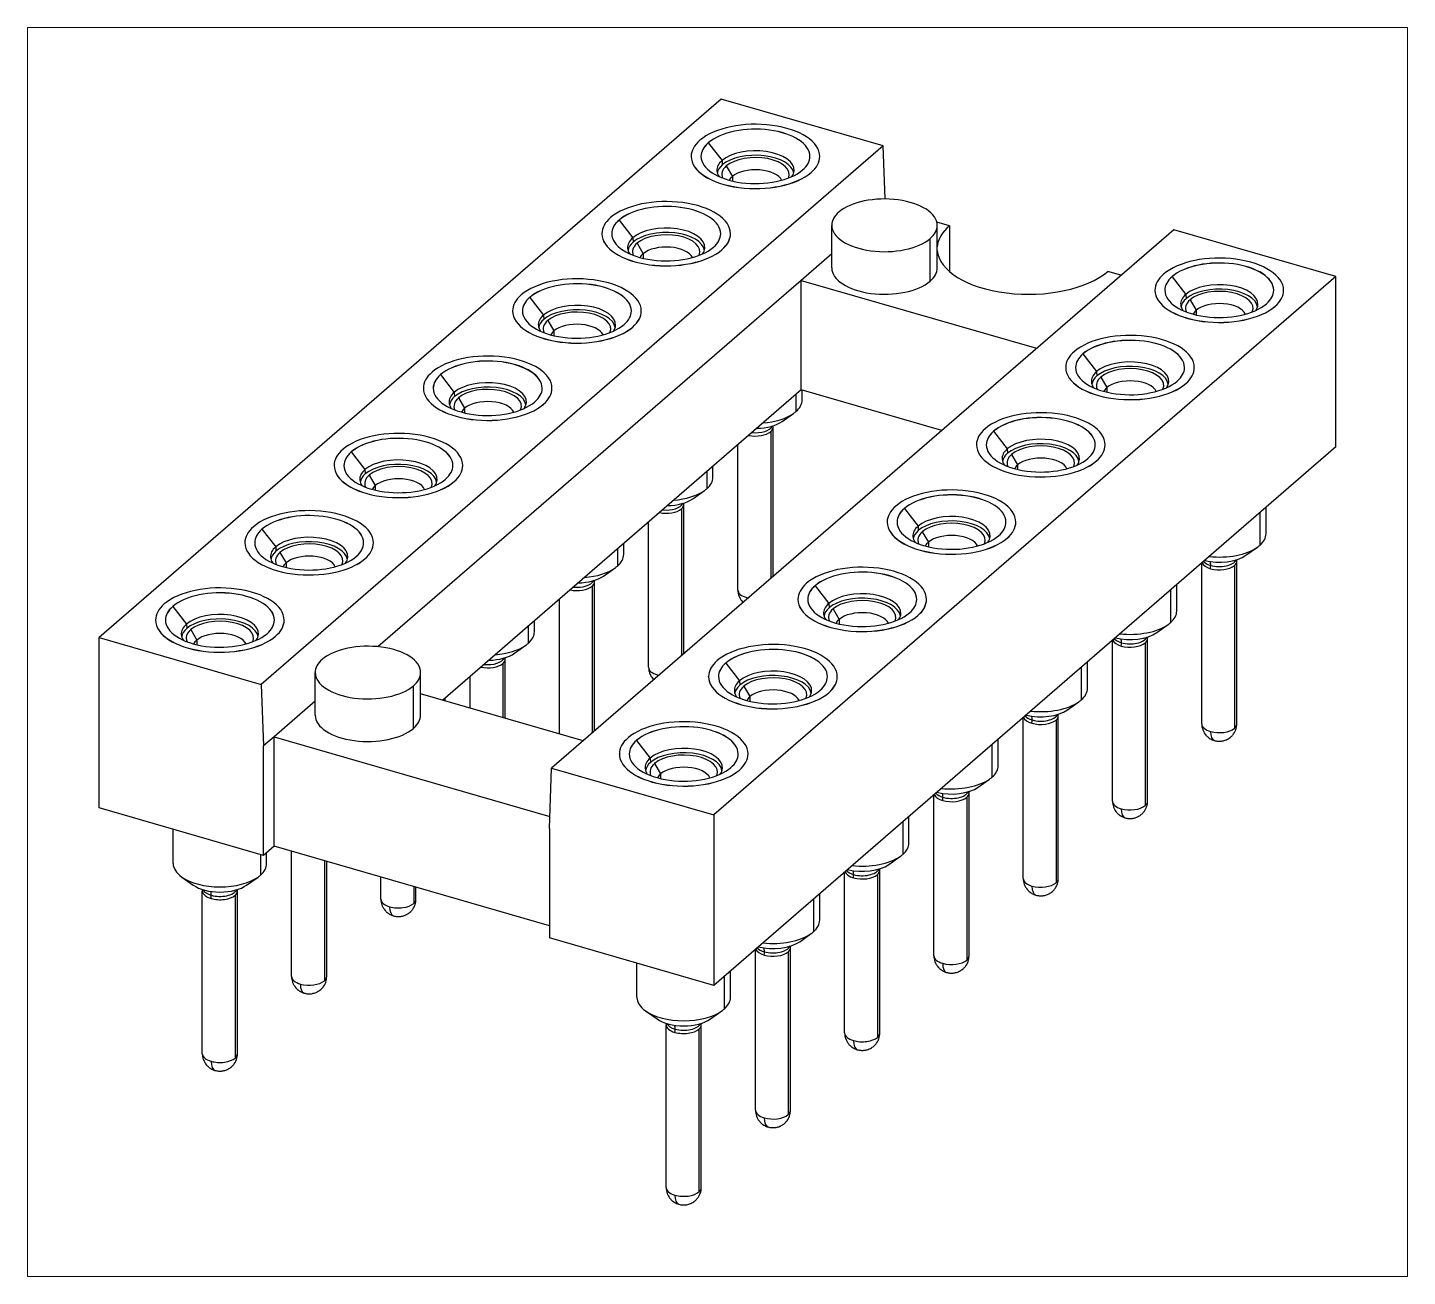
# Paper-space layout 'Layout1' of a CAD drawing. Header units: millimetres. Extents: x 0 to 19.6, y 0 to 17.8.
# The model-space entities are those that its viewports show. They can reach past a viewport. Long polylines and large blocks are cut down to what shows.
import ezdxf

# ---------------------------------------------------------------- set-up
doc = ezdxf.new("R2010")
doc.units = ezdxf.units.MM
doc.layers.add('MAIN-1', color=7, linetype='Continuous')

msp = doc.modelspace()

# ---------------------------------------------------------------- linework, layer by layer
at = {"layer": 'MAIN-1', "color": 18, "linetype": 'Continuous', "lineweight": 25, "true_color": 0x000000}
for points in [[(9.867, 16.756), (1.017, 9.092)], [(12.175, 16.09), (9.867, 16.756)], [(9.685, 16.134), (9.685, 16.133)], [(9.685, 16.133), (9.88, 15.882)], [(12.175, 16.09), (3.325, 8.425)], [(9.441, 15.939), (9.441, 15.94)], [(9.581, 15.94), (9.581, 15.939)], [(11.131, 15.939), (11.131, 15.94)], [(11.271, 15.939), (11.271, 15.94)], [(12.201, 15.334), (12.175, 16.09)], [(9.88, 15.882), (9.884, 15.82)], [(9.941, 15.804), (10.027, 15.655)], [(11.149, 15.712), (11.149, 15.711)], [(10.027, 15.655), (10.027, 15.589)], [(8.415, 15.034), (8.415, 15.033)], [(8.415, 15.033), (8.61, 14.782)], [(11.442, 14.353), (11.442, 14.959)], [(13.115, 14.953), (12.936, 15.004)], [(12.942, 14.353), (12.942, 14.959)], [(13.115, 14.953), (13.115, 14.302)], [(16.306, 14.897), (7.456, 7.233)], [(8.171, 14.84), (8.171, 14.84)], [(8.311, 14.84), (8.311, 14.84)], [(8.61, 14.782), (8.614, 14.72)], [(9.861, 14.84), (9.861, 14.84)], [(10.001, 14.84), (10.001, 14.84)], [(12.841, 14.165), (12.841, 14.772)], [(18.614, 14.231), (16.306, 14.897)], [(8.671, 14.704), (8.757, 14.555)], [(8.757, 14.555), (8.757, 14.49)], [(9.879, 14.612), (9.879, 14.611)], [(11.442, 14.553), (11.006, 14.176)], [(11.006, 14.176), (4.985, 8.962)], [(18.614, 14.231), (9.764, 6.567)], [(11.006, 12.617), (11.006, 14.176)], [(11.006, 14.176), (14.356, 13.209)], [(15.556, 14.248), (15.367, 14.302)], [(16.284, 14.229), (16.284, 14.228)], [(16.284, 14.228), (16.479, 13.977)], [(18.614, 11.806), (18.614, 14.231)], [(16.04, 14.034), (16.04, 14.035)], [(16.18, 14.035), (16.18, 14.034)], [(16.479, 13.977), (16.483, 13.915)], [(17.73, 14.034), (17.73, 14.035)], [(17.87, 14.034), (17.87, 14.035)], [(7.145, 13.934), (7.145, 13.933)], [(7.145, 13.933), (7.34, 13.682)], [(16.54, 13.899), (16.626, 13.75)], [(16.626, 13.75), (16.626, 13.684)], [(17.748, 13.807), (17.748, 13.806)], [(6.901, 13.74), (6.901, 13.741)], [(7.041, 13.741), (7.041, 13.74)], [(7.34, 13.682), (7.344, 13.62)], [(7.401, 13.604), (7.487, 13.456)], [(8.591, 13.74), (8.591, 13.741)], [(8.731, 13.74), (8.731, 13.741)], [(7.487, 13.456), (7.487, 13.39)], [(8.609, 13.512), (8.609, 13.511)], [(15.014, 13.129), (15.014, 13.128)], [(15.014, 13.128), (15.209, 12.877)], [(5.875, 12.834), (6.07, 12.582)], [(5.875, 12.834), (5.875, 12.834)], [(14.77, 12.935), (14.77, 12.935)], [(14.91, 12.935), (14.91, 12.935)], [(15.209, 12.877), (15.213, 12.815)], [(15.27, 12.799), (15.356, 12.65)], [(16.46, 12.935), (16.46, 12.935)], [(16.6, 12.935), (16.6, 12.935)], [(5.631, 12.64), (5.631, 12.641)], [(5.771, 12.641), (5.771, 12.64)], [(11.006, 12.617), (5.906, 8.2)], [(6.07, 12.582), (6.074, 12.521)], [(7.321, 12.64), (7.321, 12.641)], [(7.461, 12.64), (7.461, 12.641)], [(13.006, 12.039), (11.006, 12.617)], [(11.021, 12.475), (11.021, 12.612)], [(15.356, 12.65), (15.356, 12.585)], [(16.478, 12.707), (16.478, 12.706)], [(6.131, 12.504), (6.217, 12.356)], [(7.339, 12.412), (7.339, 12.411)], [(10.932, 12.553), (10.932, 12.309)], [(6.217, 12.356), (6.217, 12.29)], [(10.736, 12.168), (10.899, 12.283)], [(10.573, 12.023), (10.573, 9.932)], [(10.606, 9.961), (10.606, 12.086)], [(13.744, 12.029), (13.744, 12.028)], [(13.744, 12.028), (13.939, 11.777)], [(18.614, 11.806), (9.764, 4.142)], [(10.106, 9.769), (10.106, 11.838)], [(13.5, 11.835), (13.5, 11.836)], [(13.64, 11.836), (13.64, 11.835)], [(15.19, 11.835), (15.19, 11.836)], [(15.33, 11.835), (15.33, 11.836)], [(4.605, 11.735), (4.605, 11.734)], [(4.605, 11.734), (4.8, 11.483)], [(13.939, 11.777), (13.943, 11.715)], [(14, 11.699), (14.086, 11.551)], [(15.208, 11.607), (15.208, 11.606)], [(4.361, 11.54), (4.361, 11.541)], [(4.501, 11.541), (4.501, 11.54)], [(4.8, 11.483), (4.804, 11.421)], [(4.861, 11.405), (4.947, 11.256)], [(6.051, 11.54), (6.051, 11.541)], [(6.191, 11.54), (6.191, 11.541)], [(9.662, 11.453), (9.662, 11.209)], [(9.751, 11.375), (9.751, 11.531)], [(14.086, 11.551), (14.086, 11.485)], [(4.947, 11.256), (4.947, 11.19)], [(6.069, 11.312), (6.069, 11.311)], [(9.466, 11.068), (9.629, 11.183)], [(9.303, 10.923), (9.303, 8.832)], [(9.336, 8.861), (9.336, 10.986)], [(12.474, 10.929), (12.669, 10.677)], [(12.474, 10.929), (12.474, 10.929)], [(17.531, 10.868), (17.531, 10.404)], [(17.62, 10.57), (17.62, 10.945)], [(3.335, 10.635), (3.335, 10.634)], [(3.335, 10.634), (3.53, 10.383)], [(8.836, 8.669), (8.836, 10.738)], [(12.23, 10.735), (12.23, 10.736)], [(12.37, 10.736), (12.37, 10.735)], [(12.669, 10.677), (12.673, 10.616)], [(13.92, 10.735), (13.92, 10.736)], [(14.06, 10.735), (14.06, 10.736)], [(3.091, 10.44), (3.091, 10.441)], [(3.231, 10.441), (3.231, 10.44)], [(4.781, 10.44), (4.781, 10.441)], [(4.921, 10.44), (4.921, 10.441)], [(8.481, 10.276), (8.481, 10.431)], [(12.73, 10.599), (12.816, 10.451)], [(12.816, 10.451), (12.816, 10.385)], [(13.938, 10.507), (13.938, 10.506)], [(3.53, 10.383), (3.534, 10.321)], [(3.591, 10.305), (3.677, 10.156)], [(4.799, 10.212), (4.799, 10.211)], [(8.392, 10.354), (8.392, 10.109)], [(17.335, 10.263), (17.498, 10.378)], [(3.677, 10.156), (3.677, 10.09)], [(8.196, 9.968), (8.359, 10.084)], [(16.705, 7.864), (16.705, 10.153)], [(17.172, 10.118), (17.172, 7.801)], [(17.205, 7.864), (17.205, 10.181)], [(8.033, 9.823), (8.033, 7.732)], [(8.066, 7.761), (8.066, 9.886)], [(11.204, 9.83), (11.204, 9.829)], [(11.204, 9.829), (11.399, 9.578)], [(16.35, 9.47), (16.35, 9.846)], [(7.566, 7.721), (7.566, 9.638)], [(10.106, 9.769), (10.107, 9.746)], [(10.107, 9.746), (10.11, 9.724)], [(10.11, 9.724), (10.116, 9.701)], [(10.116, 9.701), (10.12, 9.686)], [(10.12, 9.686), (10.123, 9.681)], [(10.123, 9.681), (10.134, 9.656)], [(10.134, 9.656), (10.143, 9.64)], [(10.143, 9.64), (10.15, 9.629)], [(10.15, 9.629), (10.16, 9.615)], [(10.96, 9.635), (10.96, 9.636)], [(11.1, 9.636), (11.1, 9.635)], [(12.65, 9.635), (12.65, 9.636)], [(12.79, 9.635), (12.79, 9.636)], [(16.261, 9.768), (16.261, 9.304)], [(2.065, 9.535), (2.065, 9.534)], [(2.065, 9.534), (2.26, 9.283)], [(10.16, 9.615), (10.172, 9.602)], [(10.172, 9.602), (10.181, 9.592)], [(11.399, 9.578), (11.403, 9.516)], [(11.46, 9.5), (11.546, 9.351)], [(1.821, 9.34), (1.821, 9.341)], [(1.961, 9.341), (1.961, 9.34)], [(2.26, 9.283), (2.264, 9.221)], [(3.511, 9.34), (3.511, 9.341)], [(3.651, 9.34), (3.651, 9.341)], [(7.122, 9.254), (7.122, 9.009)], [(7.211, 9.176), (7.211, 9.331)], [(11.546, 9.351), (11.546, 9.285)], [(12.668, 9.407), (12.668, 9.406)], [(16.065, 9.163), (16.228, 9.278)], [(1.017, 6.667), (1.017, 9.092)], [(1.017, 9.092), (3.325, 8.425)], [(2.321, 9.205), (2.407, 9.056)], [(2.407, 9.056), (2.407, 8.99)], [(3.529, 9.112), (3.529, 9.112)], [(15.435, 6.764), (15.435, 9.053)], [(15.935, 6.764), (15.935, 9.081)], [(6.926, 8.868), (7.089, 8.984)], [(15.902, 9.018), (15.902, 6.702)], [(6.763, 8.724), (6.763, 7.953)], [(6.796, 7.943), (6.796, 8.786)], [(8.836, 8.669), (8.837, 8.646)], [(8.837, 8.646), (8.84, 8.624)], [(9.934, 8.73), (9.934, 8.729)], [(9.934, 8.729), (10.129, 8.478)], [(14.991, 8.669), (14.991, 8.204)], [(15.08, 8.371), (15.08, 8.746)], [(4.092, 7.988), (4.092, 8.594)], [(5.592, 7.988), (5.592, 8.594)], [(6.296, 8.087), (6.296, 8.538)], [(8.84, 8.624), (8.846, 8.602)], [(8.846, 8.602), (8.85, 8.587)], [(8.85, 8.587), (8.853, 8.581)], [(8.853, 8.581), (8.864, 8.557)], [(8.864, 8.557), (8.873, 8.54)], [(8.873, 8.54), (8.88, 8.529)], [(8.88, 8.529), (8.89, 8.515)], [(8.89, 8.515), (8.902, 8.502)], [(8.902, 8.502), (8.911, 8.493)], [(9.69, 8.535), (9.69, 8.536)], [(9.83, 8.536), (9.83, 8.535)], [(10.129, 8.478), (10.133, 8.416)], [(11.38, 8.535), (11.38, 8.536)], [(11.52, 8.535), (11.52, 8.536)], [(3.325, 8.425), (3.356, 7.551)], [(5.491, 7.8), (5.491, 8.406)], [(7.906, 7.623), (5.592, 8.291)], [(10.19, 8.4), (10.276, 8.251)], [(10.276, 8.251), (10.276, 8.185)], [(11.398, 8.307), (11.398, 8.306)], [(4.092, 8.188), (3.506, 7.681)], [(5.941, 8.19), (5.941, 8.231)], [(14.795, 8.063), (14.958, 8.179)], [(14.165, 5.664), (14.165, 7.953)], [(14.632, 7.918), (14.632, 5.602)], [(14.665, 5.664), (14.665, 7.981)], [(16.705, 7.864), (16.706, 7.842)], [(17.204, 7.842), (17.205, 7.864)], [(3.506, 7.681), (3.356, 7.551)], [(3.506, 7.681), (7.432, 6.547)], [(3.506, 6.122), (3.506, 7.681)], [(16.706, 7.842), (16.709, 7.821)], [(16.709, 7.821), (16.714, 7.8)], [(16.714, 7.8), (16.719, 7.782)], [(16.719, 7.782), (16.72, 7.779)], [(16.72, 7.779), (16.729, 7.759)], [(16.729, 7.759), (16.739, 7.739)], [(16.739, 7.739), (16.746, 7.729)], [(16.746, 7.729), (16.753, 7.719)], [(16.753, 7.719), (16.766, 7.702)], [(16.766, 7.702), (16.774, 7.693)], [(16.774, 7.693), (16.783, 7.684)], [(16.783, 7.684), (16.791, 7.678)], [(16.791, 7.678), (16.802, 7.668)], [(16.802, 7.668), (16.813, 7.66)], [(16.813, 7.66), (16.824, 7.653)], [(17.086, 7.653), (17.097, 7.66)], [(17.097, 7.66), (17.109, 7.668)], [(17.109, 7.668), (17.12, 7.678)], [(17.12, 7.678), (17.128, 7.684)], [(17.128, 7.684), (17.136, 7.693)], [(17.136, 7.693), (17.144, 7.702)], [(17.144, 7.702), (17.152, 7.711)], [(17.152, 7.711), (17.159, 7.72)], [(17.159, 7.72), (17.171, 7.739)], [(17.171, 7.739), (17.182, 7.759)], [(17.182, 7.759), (17.19, 7.779)], [(17.19, 7.779), (17.191, 7.782)], [(17.191, 7.782), (17.197, 7.8)], [(17.197, 7.8), (17.202, 7.821)], [(17.202, 7.821), (17.204, 7.842)], [(3.356, 5.992), (3.356, 7.551)], [(8.664, 7.63), (8.664, 7.629)], [(8.664, 7.629), (8.859, 7.378)], [(13.721, 7.569), (13.721, 7.104)], [(13.81, 7.271), (13.81, 7.646)], [(16.824, 7.653), (16.826, 7.652)], [(16.826, 7.652), (16.839, 7.645)], [(16.839, 7.645), (16.851, 7.639)], [(16.851, 7.639), (16.857, 7.636)], [(16.857, 7.636), (16.871, 7.631)], [(16.871, 7.631), (16.885, 7.626)], [(16.885, 7.626), (16.898, 7.623)], [(16.898, 7.623), (16.91, 7.621)], [(16.91, 7.621), (16.921, 7.619)], [(16.921, 7.619), (16.933, 7.617)], [(16.933, 7.617), (16.944, 7.617)], [(16.944, 7.617), (16.955, 7.616)], [(16.955, 7.616), (16.966, 7.617)], [(16.966, 7.617), (16.978, 7.617)], [(16.978, 7.617), (16.989, 7.619)], [(16.989, 7.619), (17.001, 7.621)], [(17.001, 7.621), (17.013, 7.623)], [(17.013, 7.623), (17.026, 7.626)], [(17.026, 7.626), (17.039, 7.631)], [(17.039, 7.631), (17.053, 7.636)], [(17.053, 7.636), (17.06, 7.639)], [(17.06, 7.639), (17.072, 7.645)], [(17.072, 7.645), (17.085, 7.652)], [(17.085, 7.652), (17.086, 7.653)], [(8.42, 7.435), (8.42, 7.436)], [(8.56, 7.436), (8.56, 7.435)], [(8.859, 7.378), (8.863, 7.316)], [(8.92, 7.3), (9.006, 7.151)], [(10.11, 7.435), (10.11, 7.436)], [(10.25, 7.435), (10.25, 7.436)], [(7.426, 6.376), (7.456, 7.233)], [(7.456, 7.233), (9.764, 6.567)], [(9.006, 7.151), (9.006, 7.085)], [(10.128, 7.207), (10.128, 7.207)], [(13.525, 6.963), (13.688, 7.079)], [(13.395, 4.564), (13.395, 6.881)], [(12.895, 4.564), (12.895, 6.853)], [(13.362, 6.819), (13.362, 4.502)], [(15.435, 6.764), (15.436, 6.743)], [(15.436, 6.743), (15.439, 6.721)], [(15.439, 6.721), (15.444, 6.7)], [(15.444, 6.7), (15.449, 6.682)], [(15.449, 6.682), (15.45, 6.679)], [(15.45, 6.679), (15.459, 6.659)], [(15.912, 6.659), (15.92, 6.679)], [(15.92, 6.679), (15.921, 6.682)], [(15.921, 6.682), (15.927, 6.7)], [(15.927, 6.7), (15.932, 6.721)], [(15.932, 6.721), (15.934, 6.743)], [(15.934, 6.743), (15.935, 6.764)], [(3.356, 5.992), (1.017, 6.667)], [(9.764, 6.567), (9.764, 4.142)], [(12.54, 6.171), (12.54, 6.546)], [(15.459, 6.659), (15.469, 6.639)], [(15.469, 6.639), (15.476, 6.629)], [(15.476, 6.629), (15.483, 6.619)], [(15.483, 6.619), (15.496, 6.602)], [(15.496, 6.602), (15.504, 6.593)], [(15.504, 6.593), (15.513, 6.585)], [(15.513, 6.585), (15.521, 6.578)], [(15.521, 6.578), (15.532, 6.568)], [(15.532, 6.568), (15.543, 6.56)], [(15.543, 6.56), (15.554, 6.553)], [(15.554, 6.553), (15.556, 6.552)], [(15.556, 6.552), (15.569, 6.545)], [(15.569, 6.545), (15.581, 6.539)], [(15.581, 6.539), (15.587, 6.536)], [(15.587, 6.536), (15.601, 6.531)], [(15.601, 6.531), (15.615, 6.527)], [(15.615, 6.527), (15.628, 6.523)], [(15.628, 6.523), (15.64, 6.521)], [(15.64, 6.521), (15.651, 6.519)], [(15.651, 6.519), (15.663, 6.518)], [(15.663, 6.518), (15.674, 6.517)], [(15.674, 6.517), (15.685, 6.517)], [(15.685, 6.517), (15.696, 6.517)], [(15.696, 6.517), (15.708, 6.518)], [(15.708, 6.518), (15.719, 6.519)], [(15.719, 6.519), (15.731, 6.521)], [(15.731, 6.521), (15.743, 6.523)], [(15.743, 6.523), (15.756, 6.527)], [(15.756, 6.527), (15.769, 6.531)], [(15.769, 6.531), (15.783, 6.536)], [(15.783, 6.536), (15.79, 6.539)], [(15.79, 6.539), (15.802, 6.545)], [(15.802, 6.545), (15.815, 6.552)], [(15.815, 6.552), (15.816, 6.553)], [(15.816, 6.553), (15.827, 6.56)], [(15.827, 6.56), (15.839, 6.568)], [(15.839, 6.568), (15.85, 6.578)], [(15.85, 6.578), (15.858, 6.585)], [(15.858, 6.585), (15.866, 6.593)], [(15.866, 6.593), (15.874, 6.602)], [(15.874, 6.602), (15.882, 6.611)], [(15.882, 6.611), (15.889, 6.62)], [(15.889, 6.62), (15.901, 6.639)], [(15.901, 6.639), (15.912, 6.659)], [(2.071, 5.876), (2.071, 6.363)], [(7.426, 6.376), (7.426, 4.817)], [(12.451, 6.469), (12.451, 6.005)], [(3.506, 6.122), (3.356, 5.992)], [(7.426, 4.99), (3.506, 6.122)], [(3.312, 6.004), (3.312, 5.71)], [(3.401, 5.876), (3.401, 6.031)], [(3.756, 4.27), (3.756, 6.049)], [(4.223, 5.915), (4.223, 4.207)], [(4.256, 4.27), (4.256, 5.905)], [(12.255, 5.863), (12.418, 5.979)], [(11.625, 3.465), (11.625, 5.754)], [(12.092, 5.719), (12.092, 3.402)], [(12.125, 3.465), (12.125, 5.781)], [(2.193, 5.684), (2.357, 5.569)], [(3.116, 5.569), (3.279, 5.684)], [(5.026, 5.37), (5.026, 5.683)], [(5.493, 5.548), (5.493, 5.307)], [(5.526, 5.37), (5.526, 5.538)], [(14.165, 5.664), (14.166, 5.643)], [(14.166, 5.643), (14.169, 5.621)], [(14.169, 5.621), (14.174, 5.6)], [(14.174, 5.6), (14.179, 5.582)], [(14.179, 5.582), (14.18, 5.579)], [(14.18, 5.579), (14.189, 5.559)], [(14.189, 5.559), (14.199, 5.539)], [(14.199, 5.539), (14.206, 5.529)], [(14.206, 5.529), (14.213, 5.519)], [(14.213, 5.519), (14.226, 5.502)], [(14.226, 5.502), (14.234, 5.493)], [(14.596, 5.493), (14.604, 5.502)], [(14.604, 5.502), (14.612, 5.511)], [(14.612, 5.511), (14.619, 5.52)], [(14.619, 5.52), (14.631, 5.539)], [(14.631, 5.539), (14.642, 5.559)], [(14.642, 5.559), (14.65, 5.579)], [(14.65, 5.579), (14.651, 5.582)], [(14.651, 5.582), (14.657, 5.6)], [(14.657, 5.6), (14.662, 5.621)], [(14.662, 5.621), (14.664, 5.643)], [(14.664, 5.643), (14.665, 5.664)], [(2.486, 3.17), (2.486, 5.486)], [(2.953, 5.424), (2.953, 3.107)], [(2.986, 3.17), (2.986, 5.486)], [(5.026, 5.37), (5.027, 5.348)], [(5.027, 5.348), (5.03, 5.327)], [(5.03, 5.327), (5.035, 5.305)], [(5.035, 5.305), (5.04, 5.288)], [(5.512, 5.288), (5.518, 5.305)], [(5.518, 5.305), (5.522, 5.327)], [(5.522, 5.327), (5.525, 5.348)], [(5.525, 5.348), (5.526, 5.37)], [(11.181, 5.369), (11.181, 4.905)], [(11.27, 5.071), (11.27, 5.446)], [(14.234, 5.493), (14.243, 5.485)], [(14.243, 5.485), (14.251, 5.478)], [(14.251, 5.478), (14.262, 5.468)], [(14.262, 5.468), (14.273, 5.46)], [(14.273, 5.46), (14.284, 5.453)], [(14.284, 5.453), (14.286, 5.452)], [(14.286, 5.452), (14.299, 5.445)], [(14.299, 5.445), (14.311, 5.439)], [(14.311, 5.439), (14.317, 5.436)], [(14.317, 5.436), (14.331, 5.431)], [(14.331, 5.431), (14.345, 5.427)], [(14.345, 5.427), (14.358, 5.423)], [(14.358, 5.423), (14.37, 5.421)], [(14.37, 5.421), (14.381, 5.419)], [(14.381, 5.419), (14.393, 5.418)], [(14.393, 5.418), (14.404, 5.417)], [(14.404, 5.417), (14.415, 5.417)], [(14.415, 5.417), (14.426, 5.417)], [(14.426, 5.417), (14.438, 5.418)], [(14.438, 5.418), (14.449, 5.419)], [(14.449, 5.419), (14.461, 5.421)], [(14.461, 5.421), (14.473, 5.423)], [(14.473, 5.423), (14.486, 5.427)], [(14.486, 5.427), (14.499, 5.431)], [(14.499, 5.431), (14.513, 5.436)], [(14.513, 5.436), (14.52, 5.439)], [(14.52, 5.439), (14.532, 5.445)], [(14.532, 5.445), (14.545, 5.452)], [(14.545, 5.452), (14.546, 5.453)], [(14.546, 5.453), (14.557, 5.46)], [(14.557, 5.46), (14.569, 5.468)], [(14.569, 5.468), (14.58, 5.478)], [(14.58, 5.478), (14.588, 5.485)], [(14.588, 5.485), (14.596, 5.493)], [(5.04, 5.288), (5.041, 5.285)], [(5.041, 5.285), (5.05, 5.264)], [(5.05, 5.264), (5.06, 5.245)], [(5.06, 5.245), (5.067, 5.234)], [(5.067, 5.234), (5.073, 5.225)], [(5.073, 5.225), (5.087, 5.207)], [(5.087, 5.207), (5.095, 5.198)], [(5.095, 5.198), (5.104, 5.19)], [(5.104, 5.19), (5.112, 5.183)], [(5.112, 5.183), (5.123, 5.174)], [(5.123, 5.174), (5.134, 5.166)], [(5.134, 5.166), (5.145, 5.159)], [(5.145, 5.159), (5.147, 5.157)], [(5.147, 5.157), (5.16, 5.15)], [(5.16, 5.15), (5.172, 5.144)], [(5.172, 5.144), (5.178, 5.142)], [(5.178, 5.142), (5.192, 5.136)], [(5.192, 5.136), (5.206, 5.132)], [(5.206, 5.132), (5.218, 5.129)], [(5.218, 5.129), (5.231, 5.126)], [(5.231, 5.126), (5.242, 5.124)], [(5.242, 5.124), (5.254, 5.123)], [(5.254, 5.123), (5.265, 5.122)], [(5.265, 5.122), (5.276, 5.122)], [(5.276, 5.122), (5.287, 5.122)], [(5.287, 5.122), (5.299, 5.123)], [(5.299, 5.123), (5.31, 5.124)], [(5.31, 5.124), (5.322, 5.126)], [(5.322, 5.126), (5.334, 5.129)], [(5.334, 5.129), (5.347, 5.132)], [(5.347, 5.132), (5.36, 5.136)], [(5.36, 5.136), (5.374, 5.142)], [(5.374, 5.142), (5.381, 5.144)], [(5.381, 5.144), (5.393, 5.15)], [(5.393, 5.15), (5.405, 5.157)], [(5.405, 5.157), (5.407, 5.159)], [(5.407, 5.159), (5.418, 5.166)], [(5.418, 5.166), (5.429, 5.174)], [(5.429, 5.174), (5.441, 5.183)], [(5.441, 5.183), (5.449, 5.19)], [(5.449, 5.19), (5.457, 5.198)], [(5.457, 5.198), (5.465, 5.207)], [(5.465, 5.207), (5.473, 5.216)], [(5.473, 5.216), (5.48, 5.226)], [(5.48, 5.226), (5.492, 5.245)], [(5.492, 5.245), (5.503, 5.264)], [(5.503, 5.264), (5.511, 5.285)], [(5.511, 5.285), (5.512, 5.288)], [(9.764, 4.142), (7.426, 4.817)], [(10.985, 4.764), (11.148, 4.879)], [(10.355, 2.365), (10.355, 4.654)], [(10.822, 4.619), (10.822, 2.302)], [(10.855, 2.365), (10.855, 4.681)], [(12.895, 4.564), (12.896, 4.543)], [(12.896, 4.543), (12.899, 4.521)], [(12.899, 4.521), (12.904, 4.5)], [(13.387, 4.5), (13.392, 4.521)], [(13.392, 4.521), (13.394, 4.543)], [(13.394, 4.543), (13.395, 4.564)], [(8.67, 3.971), (8.67, 4.458)], [(10, 3.971), (10, 4.346)], [(12.904, 4.5), (12.909, 4.483)], [(12.909, 4.483), (12.91, 4.48)], [(12.91, 4.48), (12.919, 4.459)], [(12.919, 4.459), (12.929, 4.439)], [(12.929, 4.439), (12.936, 4.429)], [(12.936, 4.429), (12.943, 4.419)], [(12.943, 4.419), (12.956, 4.402)], [(12.956, 4.402), (12.964, 4.393)], [(12.964, 4.393), (12.973, 4.385)], [(12.973, 4.385), (12.981, 4.378)], [(12.981, 4.378), (12.992, 4.369)], [(12.992, 4.369), (13.003, 4.361)], [(13.003, 4.361), (13.014, 4.353)], [(13.014, 4.353), (13.016, 4.352)], [(13.016, 4.352), (13.029, 4.345)], [(13.029, 4.345), (13.041, 4.339)], [(13.041, 4.339), (13.047, 4.337)], [(13.047, 4.337), (13.061, 4.331)], [(13.061, 4.331), (13.075, 4.327)], [(13.075, 4.327), (13.088, 4.324)], [(13.088, 4.324), (13.1, 4.321)], [(13.1, 4.321), (13.111, 4.319)], [(13.111, 4.319), (13.123, 4.318)], [(13.168, 4.318), (13.179, 4.319)], [(13.179, 4.319), (13.191, 4.321)], [(13.191, 4.321), (13.203, 4.324)], [(13.203, 4.324), (13.216, 4.327)], [(13.216, 4.327), (13.229, 4.331)], [(13.229, 4.331), (13.243, 4.337)], [(13.243, 4.337), (13.25, 4.339)], [(13.25, 4.339), (13.262, 4.345)], [(13.262, 4.345), (13.275, 4.352)], [(13.275, 4.352), (13.276, 4.353)], [(13.276, 4.353), (13.287, 4.361)], [(13.287, 4.361), (13.299, 4.369)], [(13.299, 4.369), (13.31, 4.378)], [(13.31, 4.378), (13.318, 4.385)], [(13.318, 4.385), (13.326, 4.393)], [(13.326, 4.393), (13.334, 4.402)], [(13.334, 4.402), (13.342, 4.411)], [(13.342, 4.411), (13.349, 4.42)], [(13.349, 4.42), (13.361, 4.439)], [(13.361, 4.439), (13.372, 4.459)], [(13.372, 4.459), (13.38, 4.48)], [(13.38, 4.48), (13.381, 4.483)], [(13.381, 4.483), (13.387, 4.5)], [(3.756, 4.27), (3.757, 4.248)], [(3.757, 4.248), (3.76, 4.227)], [(3.76, 4.227), (3.765, 4.206)], [(3.765, 4.206), (3.77, 4.188)], [(3.77, 4.188), (3.771, 4.185)], [(3.771, 4.185), (3.78, 4.164)], [(3.78, 4.164), (3.79, 4.145)], [(3.79, 4.145), (3.797, 4.135)], [(3.797, 4.135), (3.803, 4.125)], [(3.803, 4.125), (3.817, 4.108)], [(4.203, 4.116), (4.21, 4.126)], [(4.21, 4.126), (4.222, 4.145)], [(4.222, 4.145), (4.233, 4.164)], [(4.233, 4.164), (4.241, 4.185)], [(4.241, 4.185), (4.242, 4.188)], [(4.242, 4.188), (4.248, 4.206)], [(4.248, 4.206), (4.252, 4.227)], [(4.252, 4.227), (4.255, 4.248)], [(4.255, 4.248), (4.256, 4.27)], [(9.911, 4.269), (9.911, 3.805)], [(13.123, 4.318), (13.134, 4.317)], [(13.134, 4.317), (13.145, 4.317)], [(13.145, 4.317), (13.156, 4.317)], [(13.156, 4.317), (13.168, 4.318)], [(3.817, 4.108), (3.825, 4.099)], [(3.825, 4.099), (3.834, 4.09)], [(3.834, 4.09), (3.842, 4.083)], [(3.842, 4.083), (3.853, 4.074)], [(3.853, 4.074), (3.864, 4.066)], [(3.864, 4.066), (3.875, 4.059)], [(3.875, 4.059), (3.877, 4.058)], [(3.877, 4.058), (3.89, 4.051)], [(3.89, 4.051), (3.902, 4.045)], [(3.902, 4.045), (3.908, 4.042)], [(3.908, 4.042), (3.922, 4.036)], [(3.922, 4.036), (3.936, 4.032)], [(3.936, 4.032), (3.948, 4.029)], [(3.948, 4.029), (3.961, 4.026)], [(3.961, 4.026), (3.972, 4.024)], [(3.972, 4.024), (3.984, 4.023)], [(3.984, 4.023), (3.995, 4.022)], [(3.995, 4.022), (4.006, 4.022)], [(4.006, 4.022), (4.017, 4.022)], [(4.017, 4.022), (4.029, 4.023)], [(4.029, 4.023), (4.04, 4.024)], [(4.04, 4.024), (4.052, 4.026)], [(4.052, 4.026), (4.064, 4.029)], [(4.064, 4.029), (4.077, 4.032)], [(4.077, 4.032), (4.09, 4.036)], [(4.09, 4.036), (4.104, 4.042)], [(4.104, 4.042), (4.111, 4.045)], [(4.111, 4.045), (4.123, 4.051)], [(4.123, 4.051), (4.135, 4.058)], [(4.135, 4.058), (4.137, 4.059)], [(4.137, 4.059), (4.148, 4.066)], [(4.148, 4.066), (4.159, 4.074)], [(4.159, 4.074), (4.171, 4.083)], [(4.171, 4.083), (4.179, 4.09)], [(4.179, 4.09), (4.187, 4.099)], [(4.187, 4.099), (4.195, 4.108)], [(4.195, 4.108), (4.203, 4.116)], [(8.792, 3.779), (8.956, 3.664)], [(9.715, 3.664), (9.878, 3.779)], [(9.085, 1.265), (9.085, 3.581)], [(9.585, 1.265), (9.585, 3.581)], [(9.552, 3.519), (9.552, 1.202)], [(11.625, 3.465), (11.626, 3.443)], [(11.626, 3.443), (11.629, 3.422)], [(11.629, 3.422), (11.634, 3.4)], [(11.634, 3.4), (11.639, 3.383)], [(11.639, 3.383), (11.64, 3.38)], [(11.64, 3.38), (11.649, 3.359)], [(11.649, 3.359), (11.659, 3.34)], [(11.659, 3.34), (11.666, 3.329)], [(12.079, 3.321), (12.091, 3.34)], [(12.091, 3.34), (12.102, 3.359)], [(12.102, 3.359), (12.11, 3.38)], [(12.11, 3.38), (12.111, 3.383)], [(12.111, 3.383), (12.117, 3.4)], [(12.117, 3.4), (12.122, 3.422)], [(12.122, 3.422), (12.124, 3.443)], [(12.124, 3.443), (12.125, 3.465)], [(2.486, 3.17), (2.487, 3.148)], [(2.487, 3.148), (2.49, 3.127)], [(2.982, 3.127), (2.985, 3.148)], [(2.985, 3.148), (2.986, 3.17)], [(11.666, 3.329), (11.673, 3.32)], [(11.673, 3.32), (11.686, 3.302)], [(11.686, 3.302), (11.694, 3.293)], [(11.694, 3.293), (11.703, 3.285)], [(11.703, 3.285), (11.711, 3.278)], [(11.711, 3.278), (11.722, 3.269)], [(11.722, 3.269), (11.733, 3.261)], [(11.733, 3.261), (11.744, 3.254)], [(11.744, 3.254), (11.746, 3.252)], [(11.746, 3.252), (11.759, 3.245)], [(11.759, 3.245), (11.771, 3.239)], [(11.771, 3.239), (11.777, 3.237)], [(11.777, 3.237), (11.791, 3.231)], [(11.791, 3.231), (11.805, 3.227)], [(11.805, 3.227), (11.818, 3.224)], [(11.818, 3.224), (11.83, 3.221)], [(11.83, 3.221), (11.841, 3.219)], [(11.841, 3.219), (11.853, 3.218)], [(11.853, 3.218), (11.864, 3.217)], [(11.864, 3.217), (11.875, 3.217)], [(11.875, 3.217), (11.886, 3.217)], [(11.886, 3.217), (11.898, 3.218)], [(11.898, 3.218), (11.909, 3.219)], [(11.909, 3.219), (11.921, 3.221)], [(11.921, 3.221), (11.933, 3.224)], [(11.933, 3.224), (11.946, 3.227)], [(11.946, 3.227), (11.959, 3.231)], [(11.959, 3.231), (11.973, 3.237)], [(11.973, 3.237), (11.98, 3.239)], [(11.98, 3.239), (11.992, 3.245)], [(11.992, 3.245), (12.005, 3.252)], [(12.005, 3.252), (12.006, 3.254)], [(12.006, 3.254), (12.017, 3.261)], [(12.017, 3.261), (12.029, 3.269)], [(12.029, 3.269), (12.04, 3.278)], [(12.04, 3.278), (12.048, 3.285)], [(12.048, 3.285), (12.056, 3.293)], [(12.056, 3.293), (12.064, 3.302)], [(12.064, 3.302), (12.072, 3.311)], [(12.072, 3.311), (12.079, 3.321)], [(2.49, 3.127), (2.495, 3.106)], [(2.495, 3.106), (2.5, 3.088)], [(2.5, 3.088), (2.501, 3.085)], [(2.501, 3.085), (2.51, 3.065)], [(2.51, 3.065), (2.52, 3.045)], [(2.52, 3.045), (2.527, 3.035)], [(2.527, 3.035), (2.533, 3.025)], [(2.533, 3.025), (2.547, 3.008)], [(2.547, 3.008), (2.555, 2.999)], [(2.555, 2.999), (2.564, 2.99)], [(2.564, 2.99), (2.572, 2.983)], [(2.572, 2.983), (2.583, 2.974)], [(2.583, 2.974), (2.594, 2.966)], [(2.594, 2.966), (2.605, 2.959)], [(2.605, 2.959), (2.607, 2.958)], [(2.607, 2.958), (2.62, 2.951)], [(2.62, 2.951), (2.632, 2.945)], [(2.632, 2.945), (2.638, 2.942)], [(2.834, 2.942), (2.841, 2.945)], [(2.841, 2.945), (2.853, 2.951)], [(2.853, 2.951), (2.865, 2.958)], [(2.865, 2.958), (2.867, 2.959)], [(2.867, 2.959), (2.878, 2.966)], [(2.878, 2.966), (2.889, 2.974)], [(2.889, 2.974), (2.901, 2.983)], [(2.901, 2.983), (2.909, 2.99)], [(2.909, 2.99), (2.917, 2.999)], [(2.917, 2.999), (2.925, 3.008)], [(2.925, 3.008), (2.933, 3.017)], [(2.933, 3.017), (2.94, 3.026)], [(2.94, 3.026), (2.952, 3.045)], [(2.952, 3.045), (2.963, 3.065)], [(2.963, 3.065), (2.971, 3.085)], [(2.971, 3.085), (2.972, 3.088)], [(2.972, 3.088), (2.978, 3.106)], [(2.978, 3.106), (2.982, 3.127)], [(2.638, 2.942), (2.652, 2.937)], [(2.652, 2.937), (2.666, 2.932)], [(2.666, 2.932), (2.678, 2.929)], [(2.678, 2.929), (2.691, 2.926)], [(2.691, 2.926), (2.702, 2.925)], [(2.702, 2.925), (2.714, 2.923)], [(2.714, 2.923), (2.725, 2.923)], [(2.725, 2.923), (2.736, 2.922)], [(2.736, 2.922), (2.747, 2.923)], [(2.747, 2.923), (2.759, 2.923)], [(2.759, 2.923), (2.77, 2.925)], [(2.77, 2.925), (2.782, 2.926)], [(2.782, 2.926), (2.794, 2.929)], [(2.794, 2.929), (2.807, 2.932)], [(2.807, 2.932), (2.82, 2.937)], [(2.82, 2.937), (2.834, 2.942)], [(10.355, 2.365), (10.356, 2.343)], [(10.854, 2.343), (10.855, 2.365)], [(10.356, 2.343), (10.359, 2.322)], [(10.359, 2.322), (10.364, 2.301)], [(10.364, 2.301), (10.369, 2.283)], [(10.369, 2.283), (10.37, 2.28)], [(10.37, 2.28), (10.379, 2.259)], [(10.379, 2.259), (10.389, 2.24)], [(10.389, 2.24), (10.396, 2.23)], [(10.396, 2.23), (10.403, 2.22)], [(10.403, 2.22), (10.416, 2.203)], [(10.416, 2.203), (10.424, 2.194)], [(10.424, 2.194), (10.433, 2.185)], [(10.433, 2.185), (10.441, 2.178)], [(10.441, 2.178), (10.452, 2.169)], [(10.452, 2.169), (10.463, 2.161)], [(10.463, 2.161), (10.474, 2.154)], [(10.736, 2.154), (10.747, 2.161)], [(10.747, 2.161), (10.759, 2.169)], [(10.759, 2.169), (10.77, 2.178)], [(10.77, 2.178), (10.778, 2.185)], [(10.778, 2.185), (10.786, 2.194)], [(10.786, 2.194), (10.794, 2.203)], [(10.794, 2.203), (10.802, 2.211)], [(10.802, 2.211), (10.809, 2.221)], [(10.809, 2.221), (10.821, 2.24)], [(10.821, 2.24), (10.832, 2.259)], [(10.832, 2.259), (10.84, 2.28)], [(10.84, 2.28), (10.841, 2.283)], [(10.841, 2.283), (10.847, 2.301)], [(10.847, 2.301), (10.852, 2.322)], [(10.852, 2.322), (10.854, 2.343)], [(10.474, 2.154), (10.476, 2.153)], [(10.476, 2.153), (10.489, 2.146)], [(10.489, 2.146), (10.501, 2.14)], [(10.501, 2.14), (10.507, 2.137)], [(10.507, 2.137), (10.521, 2.131)], [(10.521, 2.131), (10.535, 2.127)], [(10.535, 2.127), (10.548, 2.124)], [(10.548, 2.124), (10.56, 2.121)], [(10.56, 2.121), (10.571, 2.119)], [(10.571, 2.119), (10.583, 2.118)], [(10.583, 2.118), (10.594, 2.117)], [(10.594, 2.117), (10.605, 2.117)], [(10.605, 2.117), (10.616, 2.117)], [(10.616, 2.117), (10.628, 2.118)], [(10.628, 2.118), (10.639, 2.119)], [(10.639, 2.119), (10.651, 2.121)], [(10.651, 2.121), (10.663, 2.124)], [(10.663, 2.124), (10.676, 2.127)], [(10.676, 2.127), (10.689, 2.131)], [(10.689, 2.131), (10.703, 2.137)], [(10.703, 2.137), (10.71, 2.14)], [(10.71, 2.14), (10.722, 2.146)], [(10.722, 2.146), (10.735, 2.153)], [(10.735, 2.153), (10.736, 2.154)], [(9.085, 1.265), (9.086, 1.243)], [(9.086, 1.243), (9.089, 1.222)], [(9.089, 1.222), (9.094, 1.201)], [(9.094, 1.201), (9.099, 1.183)], [(9.099, 1.183), (9.1, 1.18)], [(9.1, 1.18), (9.109, 1.16)], [(9.562, 1.16), (9.57, 1.18)], [(9.57, 1.18), (9.571, 1.183)], [(9.571, 1.183), (9.577, 1.201)], [(9.577, 1.201), (9.582, 1.222)], [(9.582, 1.222), (9.584, 1.243)], [(9.584, 1.243), (9.585, 1.265)], [(9.109, 1.16), (9.119, 1.14)], [(9.119, 1.14), (9.126, 1.13)], [(9.126, 1.13), (9.133, 1.12)], [(9.133, 1.12), (9.146, 1.103)], [(9.146, 1.103), (9.154, 1.094)], [(9.154, 1.094), (9.163, 1.085)], [(9.163, 1.085), (9.171, 1.078)], [(9.171, 1.078), (9.182, 1.069)], [(9.182, 1.069), (9.193, 1.061)], [(9.193, 1.061), (9.204, 1.054)], [(9.204, 1.054), (9.206, 1.053)], [(9.206, 1.053), (9.219, 1.046)], [(9.219, 1.046), (9.231, 1.04)], [(9.231, 1.04), (9.237, 1.037)], [(9.237, 1.037), (9.251, 1.032)], [(9.251, 1.032), (9.265, 1.027)], [(9.265, 1.027), (9.278, 1.024)], [(9.278, 1.024), (9.29, 1.021)], [(9.29, 1.021), (9.301, 1.02)], [(9.301, 1.02), (9.313, 1.018)], [(9.313, 1.018), (9.324, 1.018)], [(9.324, 1.018), (9.335, 1.017)], [(9.335, 1.017), (9.346, 1.018)], [(9.346, 1.018), (9.358, 1.018)], [(9.358, 1.018), (9.369, 1.02)], [(9.369, 1.02), (9.381, 1.021)], [(9.381, 1.021), (9.393, 1.024)], [(9.393, 1.024), (9.406, 1.027)], [(9.406, 1.027), (9.419, 1.032)], [(9.419, 1.032), (9.433, 1.037)], [(9.433, 1.037), (9.44, 1.04)], [(9.44, 1.04), (9.452, 1.046)], [(9.452, 1.046), (9.465, 1.053)], [(9.465, 1.053), (9.466, 1.054)], [(9.466, 1.054), (9.477, 1.061)], [(9.477, 1.061), (9.489, 1.069)], [(9.489, 1.069), (9.5, 1.078)], [(9.5, 1.078), (9.508, 1.085)], [(9.508, 1.085), (9.516, 1.094)], [(9.516, 1.094), (9.524, 1.103)], [(9.524, 1.103), (9.532, 1.112)], [(9.532, 1.112), (9.539, 1.121)], [(9.539, 1.121), (9.551, 1.14)], [(9.551, 1.14), (9.562, 1.16)]]:
    msp.add_lwpolyline(points, dxfattribs=at)
for points in [[(11.271, 15.94), (11.271, 16.147), (10.993, 16.329), (10.593, 16.382), (10.193, 16.436), (9.771, 16.348), (9.564, 16.169)], [(11.131, 15.94), (11.131, 16.116), (10.896, 16.269), (10.557, 16.315), (10.218, 16.36), (9.86, 16.286), (9.685, 16.134)], [(11.131, 15.94), (11.13, 16.115), (10.895, 16.269), (10.556, 16.314), (10.217, 16.359), (9.86, 16.285), (9.685, 16.133)], [(9.441, 15.94), (9.441, 15.733), (9.719, 15.552), (10.119, 15.498), (10.519, 15.445), (10.942, 15.532), (11.149, 15.712)], [(9.441, 15.939), (9.441, 15.732), (9.719, 15.551), (10.119, 15.497), (10.519, 15.444), (10.942, 15.531), (11.149, 15.711)], [(9.581, 15.94), (9.581, 15.765), (9.817, 15.611), (10.156, 15.566), (10.494, 15.521), (10.852, 15.595), (11.027, 15.747)], [(10.906, 15.733), (10.916, 15.86), (10.753, 15.973), (10.51, 16.009), (10.266, 16.044), (10.006, 15.992), (9.88, 15.882)], [(10.9, 15.703), (10.883, 15.822), (10.712, 15.922), (10.479, 15.949), (10.245, 15.976), (10.004, 15.924), (9.884, 15.82)], [(10.825, 15.632), (10.876, 15.747), (10.751, 15.864), (10.531, 15.908), (10.31, 15.951), (10.059, 15.907), (9.941, 15.804)], [(10.728, 15.6), (10.695, 15.677), (10.57, 15.736), (10.415, 15.748), (10.26, 15.76), (10.106, 15.723), (10.027, 15.655)], [(10.001, 14.84), (10.001, 15.047), (9.723, 15.229), (9.323, 15.282), (8.923, 15.336), (8.501, 15.248), (8.294, 15.069)], [(12.942, 14.959), (12.942, 15.129), (12.714, 15.277), (12.386, 15.321), (12.058, 15.365), (11.712, 15.294), (11.542, 15.147)], [(9.861, 14.84), (9.861, 15.016), (9.626, 15.169), (9.287, 15.215), (8.948, 15.26), (8.59, 15.186), (8.415, 15.034)], [(9.861, 14.84), (9.86, 15.016), (9.625, 15.169), (9.286, 15.214), (8.947, 15.259), (8.59, 15.185), (8.415, 15.033)], [(9.636, 14.633), (9.646, 14.76), (9.483, 14.874), (9.24, 14.909), (8.996, 14.944), (8.736, 14.892), (8.61, 14.782)], [(11.442, 14.959), (11.442, 14.789), (11.67, 14.641), (11.998, 14.597), (12.325, 14.553), (12.672, 14.625), (12.841, 14.772)], [(8.171, 14.84), (8.171, 14.633), (8.449, 14.452), (8.849, 14.399), (9.249, 14.345), (9.672, 14.432), (9.879, 14.612)], [(8.171, 14.84), (8.171, 14.632), (8.449, 14.451), (8.849, 14.398), (9.249, 14.344), (9.672, 14.431), (9.879, 14.611)], [(8.311, 14.84), (8.311, 14.665), (8.547, 14.512), (8.886, 14.466), (9.224, 14.421), (9.582, 14.495), (9.757, 14.647)], [(9.63, 14.603), (9.613, 14.723), (9.442, 14.823), (9.209, 14.85), (8.975, 14.877), (8.734, 14.824), (8.614, 14.72)], [(9.555, 14.532), (9.606, 14.647), (9.481, 14.765), (9.261, 14.808), (9.04, 14.851), (8.789, 14.807), (8.671, 14.704)], [(9.458, 14.5), (9.425, 14.577), (9.3, 14.636), (9.145, 14.648), (8.99, 14.66), (8.836, 14.623), (8.757, 14.555)], [(12.942, 14.603), (12.964, 14.313), (13.366, 14.066), (13.929, 13.997), (14.491, 13.927), (15.077, 14.052), (15.367, 14.302)], [(17.87, 14.035), (17.87, 14.242), (17.592, 14.424), (17.192, 14.477), (16.792, 14.531), (16.37, 14.443), (16.163, 14.264)], [(11.442, 14.353), (11.442, 14.183), (11.67, 14.035), (11.998, 13.991), (12.325, 13.947), (12.672, 14.018), (12.841, 14.165)], [(17.73, 14.035), (17.73, 14.211), (17.495, 14.364), (17.156, 14.41), (16.817, 14.455), (16.46, 14.381), (16.284, 14.229)], [(17.73, 14.035), (17.73, 14.21), (17.494, 14.364), (17.155, 14.409), (16.816, 14.454), (16.459, 14.38), (16.284, 14.228)], [(8.731, 13.741), (8.731, 13.948), (8.453, 14.129), (8.053, 14.182), (7.653, 14.236), (7.231, 14.149), (7.024, 13.969)], [(8.591, 13.741), (8.591, 13.916), (8.356, 14.069), (8.017, 14.115), (7.678, 14.16), (7.32, 14.086), (7.145, 13.934)], [(8.591, 13.741), (8.59, 13.916), (8.355, 14.069), (8.016, 14.114), (7.677, 14.159), (7.32, 14.085), (7.145, 13.933)], [(17.505, 13.828), (17.515, 13.955), (17.352, 14.068), (17.109, 14.104), (16.865, 14.139), (16.606, 14.087), (16.479, 13.977)], [(16.04, 14.035), (16.04, 13.828), (16.318, 13.647), (16.718, 13.593), (17.119, 13.54), (17.541, 13.627), (17.748, 13.807)], [(16.04, 14.034), (16.04, 13.827), (16.318, 13.646), (16.718, 13.592), (17.119, 13.539), (17.541, 13.626), (17.748, 13.806)], [(16.18, 14.035), (16.18, 13.86), (16.416, 13.706), (16.755, 13.661), (17.094, 13.616), (17.451, 13.69), (17.626, 13.842)], [(17.499, 13.798), (17.482, 13.917), (17.311, 14.017), (17.078, 14.044), (16.844, 14.071), (16.603, 14.019), (16.483, 13.915)], [(17.424, 13.727), (17.475, 13.842), (17.351, 13.959), (17.13, 14.003), (16.909, 14.046), (16.658, 14.002), (16.54, 13.899)], [(8.366, 13.533), (8.376, 13.66), (8.213, 13.774), (7.97, 13.809), (7.726, 13.844), (7.466, 13.792), (7.34, 13.682)], [(8.36, 13.503), (8.343, 13.623), (8.172, 13.723), (7.939, 13.75), (7.705, 13.777), (7.464, 13.724), (7.344, 13.62)], [(8.285, 13.432), (8.336, 13.548), (8.211, 13.665), (7.991, 13.708), (7.77, 13.751), (7.519, 13.707), (7.401, 13.604)], [(17.327, 13.695), (17.294, 13.772), (17.17, 13.831), (17.014, 13.843), (16.859, 13.855), (16.705, 13.818), (16.626, 13.75)], [(6.901, 13.741), (6.901, 13.534), (7.179, 13.352), (7.579, 13.299), (7.979, 13.245), (8.402, 13.332), (8.609, 13.512)], [(6.901, 13.74), (6.901, 13.533), (7.179, 13.351), (7.579, 13.298), (7.979, 13.244), (8.402, 13.332), (8.609, 13.511)], [(7.041, 13.741), (7.041, 13.565), (7.277, 13.412), (7.616, 13.366), (7.954, 13.321), (8.312, 13.395), (8.487, 13.547)], [(8.188, 13.4), (8.155, 13.477), (8.03, 13.536), (7.875, 13.548), (7.72, 13.56), (7.566, 13.524), (7.487, 13.456)], [(16.6, 12.935), (16.6, 13.142), (16.322, 13.324), (15.922, 13.377), (15.522, 13.431), (15.1, 13.343), (14.893, 13.164)], [(16.46, 12.935), (16.46, 13.111), (16.225, 13.264), (15.886, 13.31), (15.547, 13.355), (15.19, 13.281), (15.014, 13.129)], [(16.46, 12.935), (16.46, 13.111), (16.224, 13.264), (15.885, 13.309), (15.546, 13.354), (15.189, 13.28), (15.014, 13.128)], [(7.461, 12.641), (7.461, 12.848), (7.183, 13.029), (6.783, 13.083), (6.383, 13.136), (5.961, 13.049), (5.754, 12.869)], [(7.321, 12.641), (7.321, 12.816), (7.086, 12.97), (6.747, 13.015), (6.408, 13.06), (6.05, 12.986), (5.875, 12.834)], [(7.321, 12.641), (7.32, 12.816), (7.085, 12.969), (6.746, 13.014), (6.407, 13.059), (6.05, 12.985), (5.875, 12.834)], [(16.235, 12.728), (16.245, 12.855), (16.082, 12.969), (15.839, 13.004), (15.595, 13.039), (15.336, 12.987), (15.209, 12.877)], [(16.229, 12.698), (16.212, 12.818), (16.041, 12.918), (15.808, 12.945), (15.574, 12.972), (15.333, 12.919), (15.213, 12.815)], [(14.77, 12.935), (14.77, 12.728), (15.048, 12.547), (15.448, 12.494), (15.849, 12.44), (16.271, 12.527), (16.478, 12.707)], [(14.77, 12.935), (14.77, 12.727), (15.048, 12.546), (15.448, 12.493), (15.849, 12.439), (16.271, 12.526), (16.478, 12.706)], [(14.91, 12.935), (14.91, 12.76), (15.146, 12.607), (15.485, 12.561), (15.824, 12.516), (16.181, 12.59), (16.356, 12.742)], [(16.154, 12.627), (16.205, 12.742), (16.081, 12.86), (15.86, 12.903), (15.639, 12.946), (15.388, 12.902), (15.27, 12.799)], [(5.631, 12.641), (5.631, 12.434), (5.909, 12.252), (6.309, 12.199), (6.709, 12.145), (7.132, 12.233), (7.339, 12.412)], [(5.631, 12.64), (5.631, 12.433), (5.909, 12.252), (6.309, 12.198), (6.709, 12.144), (7.132, 12.232), (7.339, 12.411)], [(5.771, 12.641), (5.771, 12.465), (6.007, 12.312), (6.346, 12.266), (6.684, 12.221), (7.042, 12.295), (7.217, 12.447)], [(7.096, 12.434), (7.106, 12.56), (6.943, 12.674), (6.7, 12.709), (6.456, 12.744), (6.196, 12.692), (6.07, 12.582)], [(7.09, 12.403), (7.073, 12.523), (6.902, 12.623), (6.669, 12.65), (6.435, 12.677), (6.194, 12.624), (6.074, 12.521)], [(7.015, 12.332), (7.066, 12.448), (6.941, 12.565), (6.721, 12.608), (6.5, 12.651), (6.249, 12.607), (6.131, 12.504)], [(16.057, 12.595), (16.024, 12.672), (15.9, 12.731), (15.744, 12.743), (15.589, 12.755), (15.435, 12.718), (15.356, 12.65)], [(6.918, 12.301), (6.885, 12.377), (6.76, 12.436), (6.605, 12.448), (6.45, 12.461), (6.296, 12.424), (6.217, 12.356)], [(15.33, 11.836), (15.33, 12.043), (15.052, 12.224), (14.652, 12.277), (14.252, 12.331), (13.83, 12.244), (13.623, 12.064)], [(15.19, 11.836), (15.19, 12.011), (14.955, 12.164), (14.616, 12.21), (14.277, 12.255), (13.92, 12.181), (13.744, 12.029)], [(15.19, 11.836), (15.19, 12.011), (14.954, 12.164), (14.615, 12.209), (14.276, 12.254), (13.919, 12.18), (13.744, 12.028)], [(6.191, 11.541), (6.191, 11.748), (5.913, 11.929), (5.513, 11.983), (5.113, 12.036), (4.691, 11.949), (4.484, 11.77)], [(6.051, 11.541), (6.051, 11.716), (5.816, 11.87), (5.477, 11.915), (5.138, 11.961), (4.78, 11.886), (4.605, 11.735)], [(6.051, 11.541), (6.05, 11.716), (5.815, 11.869), (5.476, 11.914), (5.137, 11.96), (4.78, 11.885), (4.605, 11.734)], [(13.5, 11.836), (13.5, 11.629), (13.778, 11.447), (14.178, 11.394), (14.579, 11.34), (15.001, 11.427), (15.208, 11.607)], [(13.5, 11.835), (13.5, 11.628), (13.778, 11.446), (14.178, 11.393), (14.579, 11.339), (15.001, 11.427), (15.208, 11.606)], [(13.64, 11.836), (13.64, 11.66), (13.876, 11.507), (14.215, 11.461), (14.554, 11.416), (14.911, 11.49), (15.086, 11.642)], [(14.965, 11.628), (14.975, 11.755), (14.812, 11.869), (14.569, 11.904), (14.325, 11.939), (14.066, 11.887), (13.939, 11.777)], [(14.959, 11.598), (14.942, 11.718), (14.771, 11.818), (14.538, 11.845), (14.304, 11.872), (14.063, 11.819), (13.943, 11.715)], [(14.884, 11.527), (14.935, 11.643), (14.811, 11.76), (14.59, 11.803), (14.369, 11.846), (14.118, 11.802), (14, 11.699)], [(5.826, 11.334), (5.836, 11.46), (5.673, 11.574), (5.43, 11.609), (5.186, 11.645), (4.926, 11.592), (4.8, 11.483)], [(14.787, 11.495), (14.754, 11.572), (14.63, 11.631), (14.474, 11.643), (14.319, 11.655), (14.165, 11.619), (14.086, 11.551)], [(4.361, 11.541), (4.361, 11.334), (4.639, 11.153), (5.039, 11.099), (5.439, 11.045), (5.862, 11.133), (6.069, 11.312)], [(4.361, 11.54), (4.361, 11.333), (4.639, 11.152), (5.039, 11.098), (5.439, 11.044), (5.862, 11.132), (6.069, 11.311)], [(4.501, 11.541), (4.501, 11.365), (4.737, 11.212), (5.076, 11.167), (5.414, 11.121), (5.772, 11.195), (5.947, 11.347)], [(5.82, 11.304), (5.803, 11.423), (5.632, 11.523), (5.399, 11.55), (5.165, 11.577), (4.924, 11.525), (4.804, 11.421)], [(5.745, 11.232), (5.796, 11.348), (5.671, 11.465), (5.451, 11.508), (5.23, 11.551), (4.979, 11.507), (4.861, 11.405)], [(5.648, 11.201), (5.615, 11.278), (5.49, 11.336), (5.335, 11.349), (5.18, 11.361), (5.026, 11.324), (4.947, 11.256)], [(14.06, 10.736), (14.06, 10.943), (13.782, 11.124), (13.382, 11.178), (12.982, 11.231), (12.56, 11.144), (12.353, 10.964)], [(13.92, 10.736), (13.92, 10.911), (13.685, 11.065), (13.346, 11.11), (13.007, 11.155), (12.65, 11.081), (12.474, 10.929)], [(13.92, 10.736), (13.92, 10.911), (13.684, 11.064), (13.345, 11.109), (13.006, 11.154), (12.649, 11.08), (12.474, 10.929)], [(4.921, 10.441), (4.921, 10.648), (4.643, 10.829), (4.243, 10.883), (3.843, 10.937), (3.421, 10.849), (3.214, 10.67)], [(4.781, 10.441), (4.781, 10.616), (4.546, 10.77), (4.207, 10.815), (3.868, 10.861), (3.51, 10.787), (3.335, 10.635)], [(4.781, 10.441), (4.78, 10.616), (4.545, 10.769), (4.206, 10.815), (3.867, 10.86), (3.51, 10.786), (3.335, 10.634)], [(13.695, 10.529), (13.705, 10.655), (13.542, 10.769), (13.299, 10.804), (13.055, 10.839), (12.796, 10.787), (12.669, 10.677)], [(12.23, 10.736), (12.23, 10.529), (12.508, 10.347), (12.908, 10.294), (13.309, 10.24), (13.731, 10.328), (13.938, 10.507)], [(12.23, 10.735), (12.23, 10.528), (12.508, 10.347), (12.908, 10.293), (13.309, 10.239), (13.731, 10.327), (13.938, 10.506)], [(12.37, 10.736), (12.37, 10.56), (12.606, 10.407), (12.945, 10.361), (13.284, 10.316), (13.641, 10.39), (13.816, 10.542)], [(13.689, 10.498), (13.672, 10.618), (13.501, 10.718), (13.268, 10.745), (13.034, 10.772), (12.793, 10.719), (12.673, 10.616)], [(13.614, 10.427), (13.665, 10.543), (13.541, 10.66), (13.32, 10.703), (13.099, 10.746), (12.848, 10.702), (12.73, 10.599)], [(3.091, 10.441), (3.091, 10.234), (3.369, 10.053), (3.769, 9.999), (4.169, 9.945), (4.592, 10.033), (4.799, 10.212)], [(3.091, 10.44), (3.091, 10.233), (3.369, 10.052), (3.769, 9.998), (4.169, 9.945), (4.592, 10.032), (4.799, 10.211)], [(3.231, 10.441), (3.231, 10.266), (3.467, 10.112), (3.806, 10.067), (4.144, 10.021), (4.502, 10.095), (4.677, 10.247)], [(4.556, 10.234), (4.566, 10.36), (4.403, 10.474), (4.16, 10.509), (3.916, 10.545), (3.656, 10.492), (3.53, 10.383)], [(4.55, 10.204), (4.533, 10.323), (4.362, 10.423), (4.129, 10.45), (3.895, 10.477), (3.654, 10.425), (3.534, 10.321)], [(4.475, 10.132), (4.526, 10.248), (4.401, 10.365), (4.181, 10.408), (3.96, 10.451), (3.709, 10.407), (3.591, 10.305)], [(13.517, 10.396), (13.484, 10.472), (13.36, 10.531), (13.204, 10.543), (13.049, 10.556), (12.895, 10.519), (12.816, 10.451)], [(4.378, 10.101), (4.345, 10.178), (4.22, 10.236), (4.065, 10.249), (3.91, 10.261), (3.756, 10.224), (3.677, 10.156)], [(12.79, 9.636), (12.79, 9.843), (12.512, 10.024), (12.112, 10.078), (11.712, 10.131), (11.29, 10.044), (11.083, 9.865)], [(12.65, 9.636), (12.65, 9.811), (12.415, 9.965), (12.076, 10.01), (11.737, 10.056), (11.38, 9.981), (11.204, 9.83)], [(12.65, 9.636), (12.65, 9.811), (12.414, 9.964), (12.075, 10.009), (11.736, 10.055), (11.379, 9.98), (11.204, 9.829)], [(16.833, 10.118), (16.901, 10.099), (16.982, 10.097), (17.053, 10.112), (17.124, 10.128), (17.176, 10.159), (17.193, 10.197)], [(3.651, 9.341), (3.651, 9.548), (3.373, 9.729), (2.973, 9.783), (2.573, 9.837), (2.151, 9.749), (1.944, 9.57)], [(3.511, 9.341), (3.511, 9.517), (3.276, 9.67), (2.937, 9.715), (2.598, 9.761), (2.24, 9.687), (2.065, 9.535)], [(3.511, 9.341), (3.51, 9.516), (3.275, 9.67), (2.936, 9.715), (2.597, 9.76), (2.24, 9.686), (2.065, 9.534)], [(10.96, 9.636), (10.96, 9.429), (11.238, 9.248), (11.638, 9.194), (12.039, 9.14), (12.461, 9.228), (12.668, 9.407)], [(10.96, 9.635), (10.96, 9.428), (11.238, 9.247), (11.638, 9.193), (12.039, 9.139), (12.461, 9.227), (12.668, 9.406)], [(11.1, 9.636), (11.1, 9.46), (11.336, 9.307), (11.675, 9.262), (12.014, 9.216), (12.371, 9.29), (12.546, 9.442)], [(12.425, 9.429), (12.435, 9.555), (12.272, 9.669), (12.029, 9.704), (11.785, 9.74), (11.526, 9.687), (11.399, 9.578)], [(12.419, 9.399), (12.402, 9.518), (12.231, 9.618), (11.998, 9.645), (11.764, 9.672), (11.523, 9.62), (11.403, 9.516)], [(12.344, 9.327), (12.395, 9.443), (12.271, 9.56), (12.05, 9.603), (11.829, 9.646), (11.578, 9.602), (11.46, 9.5)], [(3.286, 9.134), (3.296, 9.261), (3.133, 9.374), (2.89, 9.41), (2.646, 9.445), (2.386, 9.393), (2.26, 9.283)], [(12.247, 9.296), (12.214, 9.373), (12.09, 9.431), (11.934, 9.444), (11.779, 9.456), (11.625, 9.419), (11.546, 9.351)], [(1.821, 9.341), (1.821, 9.134), (2.099, 8.953), (2.499, 8.899), (2.899, 8.846), (3.322, 8.933), (3.529, 9.112)], [(1.821, 9.34), (1.821, 9.133), (2.099, 8.952), (2.499, 8.898), (2.899, 8.845), (3.322, 8.932), (3.529, 9.112)], [(1.961, 9.341), (1.961, 9.166), (2.197, 9.012), (2.536, 8.967), (2.874, 8.921), (3.232, 8.996), (3.407, 9.147)], [(3.28, 9.104), (3.263, 9.223), (3.092, 9.323), (2.859, 9.35), (2.625, 9.377), (2.384, 9.325), (2.264, 9.221)], [(3.205, 9.032), (3.256, 9.148), (3.131, 9.265), (2.911, 9.308), (2.69, 9.351), (2.439, 9.307), (2.321, 9.205)], [(3.108, 9.001), (3.075, 9.078), (2.95, 9.137), (2.795, 9.149), (2.64, 9.161), (2.486, 9.124), (2.407, 9.056)], [(11.52, 8.536), (11.52, 8.743), (11.242, 8.924), (10.842, 8.978), (10.442, 9.032), (10.02, 8.944), (9.813, 8.765)], [(15.563, 9.018), (15.631, 8.999), (15.712, 8.997), (15.783, 9.012), (15.854, 9.028), (15.906, 9.06), (15.923, 9.098)], [(5.592, 8.594), (5.592, 8.764), (5.364, 8.912), (5.036, 8.956), (4.708, 9), (4.362, 8.928), (4.192, 8.781)], [(11.38, 8.536), (11.38, 8.711), (11.145, 8.865), (10.806, 8.91), (10.467, 8.956), (10.11, 8.882), (9.934, 8.73)], [(11.38, 8.536), (11.38, 8.711), (11.144, 8.864), (10.805, 8.91), (10.466, 8.955), (10.109, 8.881), (9.934, 8.729)], [(11.155, 8.329), (11.165, 8.455), (11.002, 8.569), (10.759, 8.604), (10.515, 8.64), (10.256, 8.587), (10.129, 8.478)], [(4.092, 8.594), (4.092, 8.424), (4.32, 8.276), (4.648, 8.232), (4.975, 8.188), (5.322, 8.259), (5.491, 8.406)], [(9.69, 8.536), (9.69, 8.329), (9.968, 8.148), (10.368, 8.094), (10.769, 8.04), (11.191, 8.128), (11.398, 8.307)], [(9.69, 8.535), (9.69, 8.328), (9.968, 8.147), (10.368, 8.093), (10.769, 8.04), (11.191, 8.127), (11.398, 8.306)], [(9.83, 8.536), (9.83, 8.361), (10.066, 8.207), (10.405, 8.162), (10.744, 8.116), (11.101, 8.19), (11.276, 8.342)], [(11.149, 8.299), (11.132, 8.418), (10.961, 8.518), (10.728, 8.545), (10.494, 8.572), (10.253, 8.52), (10.133, 8.416)], [(11.074, 8.227), (11.125, 8.343), (11.001, 8.46), (10.78, 8.503), (10.559, 8.546), (10.308, 8.502), (10.19, 8.4)], [(10.977, 8.196), (10.944, 8.273), (10.82, 8.331), (10.664, 8.344), (10.509, 8.356), (10.355, 8.319), (10.276, 8.251)], [(4.092, 7.988), (4.092, 7.818), (4.32, 7.669), (4.648, 7.625), (4.975, 7.582), (5.322, 7.653), (5.491, 7.8)], [(10.25, 7.436), (10.25, 7.643), (9.972, 7.824), (9.572, 7.878), (9.172, 7.932), (8.75, 7.844), (8.543, 7.665)], [(10.11, 7.436), (10.11, 7.612), (9.875, 7.765), (9.536, 7.81), (9.197, 7.856), (8.84, 7.782), (8.664, 7.63)], [(10.11, 7.436), (10.11, 7.611), (9.874, 7.765), (9.535, 7.81), (9.196, 7.855), (8.839, 7.781), (8.664, 7.629)], [(14.293, 7.919), (14.361, 7.899), (14.442, 7.897), (14.513, 7.913), (14.584, 7.928), (14.636, 7.96), (14.653, 7.998)], [(9.885, 7.229), (9.895, 7.356), (9.732, 7.469), (9.489, 7.505), (9.245, 7.54), (8.986, 7.488), (8.859, 7.378)], [(9.879, 7.199), (9.862, 7.318), (9.691, 7.418), (9.458, 7.445), (9.224, 7.472), (8.983, 7.42), (8.863, 7.316)], [(8.42, 7.436), (8.42, 7.229), (8.698, 7.048), (9.098, 6.994), (9.499, 6.941), (9.921, 7.028), (10.128, 7.207)], [(8.42, 7.435), (8.42, 7.228), (8.698, 7.047), (9.098, 6.993), (9.499, 6.94), (9.921, 7.027), (10.128, 7.207)], [(8.56, 7.436), (8.56, 7.261), (8.796, 7.107), (9.135, 7.062), (9.474, 7.016), (9.831, 7.091), (10.006, 7.242)], [(9.804, 7.127), (9.855, 7.243), (9.731, 7.36), (9.51, 7.403), (9.289, 7.446), (9.038, 7.402), (8.92, 7.3)], [(9.707, 7.096), (9.674, 7.173), (9.55, 7.232), (9.394, 7.244), (9.239, 7.256), (9.085, 7.219), (9.006, 7.151)], [(13.023, 6.819), (13.091, 6.799), (13.172, 6.797), (13.243, 6.813), (13.314, 6.828), (13.366, 6.86), (13.383, 6.898)], [(11.753, 5.719), (11.821, 5.699), (11.902, 5.697), (11.973, 5.713), (12.044, 5.728), (12.096, 5.76), (12.113, 5.798)], [(2.193, 5.684), (2.318, 5.596), (2.52, 5.544), (2.736, 5.544), (2.952, 5.544), (3.155, 5.596), (3.279, 5.684)], [(2.357, 5.569), (2.444, 5.507), (2.585, 5.47), (2.736, 5.47), (2.887, 5.47), (3.029, 5.507), (3.116, 5.569)], [(2.614, 5.424), (2.682, 5.405), (2.763, 5.403), (2.834, 5.418), (2.905, 5.434), (2.957, 5.465), (2.974, 5.503)], [(2.611, 5.378), (2.669, 5.362), (2.737, 5.357), (2.801, 5.366), (2.865, 5.374), (2.92, 5.395), (2.953, 5.424)], [(5.151, 5.261), (5.209, 5.245), (5.277, 5.24), (5.341, 5.249), (5.405, 5.257), (5.46, 5.278), (5.493, 5.307)], [(10.483, 4.619), (10.551, 4.6), (10.632, 4.597), (10.703, 4.613), (10.774, 4.629), (10.826, 4.66), (10.843, 4.698)], [(8.792, 3.779), (8.917, 3.691), (9.119, 3.639), (9.335, 3.639), (9.551, 3.639), (9.754, 3.691), (9.878, 3.779)], [(8.956, 3.664), (9.043, 3.602), (9.184, 3.565), (9.335, 3.565), (9.486, 3.565), (9.628, 3.602), (9.715, 3.664)], [(9.213, 3.519), (9.281, 3.5), (9.362, 3.498), (9.433, 3.513), (9.504, 3.529), (9.556, 3.56), (9.573, 3.598)], [(9.21, 3.473), (9.268, 3.457), (9.336, 3.452), (9.4, 3.461), (9.464, 3.469), (9.519, 3.49), (9.552, 3.519)], [(11.75, 3.356), (11.808, 3.34), (11.876, 3.335), (11.94, 3.344), (12.004, 3.352), (12.059, 3.373), (12.092, 3.402)], [(2.611, 3.062), (2.669, 3.045), (2.737, 3.041), (2.801, 3.049), (2.865, 3.058), (2.92, 3.079), (2.953, 3.107)], [(9.21, 1.157), (9.268, 1.14), (9.336, 1.136), (9.4, 1.144), (9.464, 1.153), (9.519, 1.174), (9.552, 1.202)]]:
    msp.add_open_spline(points, degree=3, knots=[0, 0, 0, 0, 1, 1, 1, 2, 2, 2, 2], dxfattribs=at)
for points in [[(9.564, 16.169), (9.483, 16.099), (9.441, 16.021), (9.441, 15.94)], [(9.685, 16.134), (9.617, 16.075), (9.581, 16.008), (9.581, 15.94)], [(9.685, 16.133), (9.617, 16.075), (9.582, 16.008), (9.581, 15.94)], [(11.027, 15.747), (11.095, 15.805), (11.131, 15.872), (11.131, 15.94)], [(11.149, 15.712), (11.229, 15.781), (11.271, 15.86), (11.271, 15.94)], [(11.149, 15.711), (11.229, 15.78), (11.271, 15.859), (11.271, 15.939)], [(9.88, 15.882), (9.828, 15.837), (9.802, 15.785), (9.807, 15.733)], [(9.807, 15.733), (9.809, 15.705), (9.82, 15.678), (9.838, 15.652)], [(9.884, 15.82), (9.843, 15.784), (9.818, 15.744), (9.813, 15.703)], [(9.941, 15.804), (9.88, 15.752), (9.862, 15.69), (9.888, 15.632)], [(10.874, 15.652), (10.893, 15.678), (10.903, 15.705), (10.906, 15.733)], [(10.027, 15.655), (10.007, 15.638), (9.993, 15.62), (9.985, 15.6)], [(11.542, 15.147), (11.476, 15.09), (11.442, 15.025), (11.442, 14.959)], [(8.294, 15.069), (8.213, 15), (8.171, 14.921), (8.171, 14.84)], [(8.415, 15.034), (8.347, 14.975), (8.311, 14.908), (8.311, 14.84)], [(8.415, 15.033), (8.347, 14.975), (8.312, 14.908), (8.311, 14.84)], [(12.841, 14.772), (12.907, 14.829), (12.942, 14.893), (12.942, 14.959)], [(13.115, 14.953), (13.009, 14.861), (12.95, 14.758), (12.942, 14.653)], [(8.61, 14.782), (8.558, 14.737), (8.532, 14.685), (8.537, 14.633)], [(9.757, 14.647), (9.825, 14.706), (9.861, 14.772), (9.861, 14.84)], [(9.879, 14.611), (9.959, 14.68), (10.001, 14.759), (10.001, 14.84)], [(9.879, 14.612), (9.959, 14.681), (10.001, 14.76), (10.001, 14.84)], [(8.537, 14.633), (8.539, 14.606), (8.55, 14.578), (8.568, 14.552)], [(8.614, 14.72), (8.573, 14.684), (8.548, 14.644), (8.543, 14.603)], [(8.671, 14.704), (8.61, 14.652), (8.592, 14.59), (8.618, 14.532)], [(8.757, 14.555), (8.737, 14.538), (8.723, 14.52), (8.715, 14.5)], [(9.604, 14.552), (9.623, 14.578), (9.633, 14.606), (9.636, 14.633)], [(12.841, 14.165), (12.907, 14.222), (12.942, 14.287), (12.942, 14.353)], [(16.163, 14.264), (16.083, 14.194), (16.04, 14.116), (16.04, 14.035)], [(16.284, 14.229), (16.216, 14.17), (16.18, 14.103), (16.18, 14.035)], [(16.284, 14.228), (16.216, 14.17), (16.181, 14.103), (16.18, 14.035)], [(7.024, 13.969), (6.943, 13.9), (6.901, 13.821), (6.901, 13.741)], [(16.479, 13.977), (16.427, 13.932), (16.401, 13.88), (16.406, 13.828)], [(17.626, 13.842), (17.695, 13.9), (17.73, 13.967), (17.73, 14.035)], [(17.748, 13.807), (17.828, 13.876), (17.87, 13.955), (17.87, 14.035)], [(17.748, 13.806), (17.828, 13.875), (17.87, 13.954), (17.87, 14.034)], [(7.145, 13.934), (7.077, 13.875), (7.041, 13.809), (7.041, 13.741)], [(7.145, 13.933), (7.077, 13.875), (7.042, 13.808), (7.041, 13.741)], [(16.406, 13.828), (16.408, 13.8), (16.419, 13.773), (16.437, 13.747)], [(16.483, 13.915), (16.442, 13.879), (16.417, 13.839), (16.412, 13.798)], [(16.54, 13.899), (16.479, 13.847), (16.461, 13.785), (16.487, 13.727)], [(16.626, 13.75), (16.606, 13.733), (16.592, 13.715), (16.584, 13.695)], [(17.473, 13.747), (17.492, 13.773), (17.503, 13.8), (17.505, 13.828)], [(7.34, 13.682), (7.288, 13.637), (7.262, 13.586), (7.267, 13.533)], [(7.344, 13.62), (7.303, 13.585), (7.278, 13.545), (7.273, 13.503)], [(7.401, 13.604), (7.34, 13.552), (7.322, 13.491), (7.348, 13.432)], [(8.487, 13.547), (8.555, 13.606), (8.591, 13.673), (8.591, 13.741)], [(8.609, 13.512), (8.689, 13.581), (8.731, 13.66), (8.731, 13.741)], [(8.609, 13.511), (8.689, 13.58), (8.731, 13.659), (8.731, 13.74)], [(7.267, 13.533), (7.269, 13.506), (7.28, 13.478), (7.298, 13.452)], [(7.487, 13.456), (7.467, 13.438), (7.453, 13.42), (7.445, 13.4)], [(8.334, 13.452), (8.353, 13.478), (8.363, 13.506), (8.366, 13.533)], [(14.893, 13.164), (14.813, 13.095), (14.77, 13.016), (14.77, 12.935)], [(15.014, 13.129), (14.946, 13.07), (14.91, 13.003), (14.91, 12.935)], [(15.014, 13.128), (14.946, 13.07), (14.911, 13.003), (14.91, 12.935)], [(5.754, 12.869), (5.673, 12.8), (5.631, 12.721), (5.631, 12.641)], [(5.875, 12.834), (5.807, 12.775), (5.772, 12.708), (5.771, 12.641)], [(5.875, 12.834), (5.807, 12.776), (5.771, 12.709), (5.771, 12.641)], [(15.209, 12.877), (15.157, 12.832), (15.131, 12.78), (15.136, 12.728)], [(15.213, 12.815), (15.172, 12.779), (15.147, 12.739), (15.142, 12.698)], [(15.27, 12.799), (15.209, 12.747), (15.191, 12.685), (15.217, 12.627)], [(16.356, 12.742), (16.425, 12.801), (16.46, 12.867), (16.46, 12.935)], [(16.478, 12.706), (16.558, 12.775), (16.6, 12.854), (16.6, 12.935)], [(16.478, 12.707), (16.558, 12.776), (16.6, 12.855), (16.6, 12.935)], [(6.07, 12.582), (6.018, 12.537), (5.992, 12.486), (5.997, 12.434)], [(7.217, 12.447), (7.285, 12.506), (7.321, 12.573), (7.321, 12.641)], [(7.339, 12.412), (7.419, 12.482), (7.461, 12.56), (7.461, 12.641)], [(7.339, 12.411), (7.419, 12.481), (7.461, 12.56), (7.461, 12.64)], [(15.136, 12.728), (15.138, 12.701), (15.149, 12.673), (15.167, 12.647)], [(15.356, 12.65), (15.336, 12.633), (15.322, 12.615), (15.314, 12.595)], [(16.203, 12.647), (16.222, 12.673), (16.233, 12.701), (16.235, 12.728)], [(5.997, 12.434), (5.999, 12.406), (6.01, 12.379), (6.028, 12.352)], [(6.074, 12.521), (6.033, 12.485), (6.008, 12.445), (6.003, 12.403)], [(6.131, 12.504), (6.07, 12.452), (6.052, 12.391), (6.078, 12.332)], [(7.064, 12.352), (7.083, 12.379), (7.093, 12.406), (7.096, 12.434)], [(10.932, 12.309), (10.99, 12.36), (11.021, 12.417), (11.021, 12.475)], [(6.217, 12.356), (6.197, 12.339), (6.183, 12.32), (6.175, 12.301)], [(10.463, 12.147), (10.639, 12.161), (10.796, 12.211), (10.899, 12.283)], [(10.899, 12.283), (10.911, 12.292), (10.922, 12.3), (10.932, 12.309)], [(10.259, 11.97), (10.375, 11.946), (10.51, 11.969), (10.573, 12.023)], [(10.304, 12.01), (10.436, 11.996), (10.565, 12.037), (10.594, 12.102)], [(10.374, 12.07), (10.518, 12.072), (10.652, 12.109), (10.736, 12.168)], [(10.573, 12.023), (10.595, 12.042), (10.606, 12.064), (10.606, 12.086)], [(10.606, 12.086), (10.606, 12.092), (10.605, 12.098), (10.604, 12.104)], [(13.623, 12.064), (13.543, 11.995), (13.5, 11.916), (13.5, 11.836)], [(13.744, 12.029), (13.676, 11.97), (13.64, 11.904), (13.64, 11.836)], [(13.744, 12.028), (13.676, 11.97), (13.641, 11.903), (13.64, 11.836)], [(15.086, 11.642), (15.155, 11.701), (15.19, 11.768), (15.19, 11.836)], [(15.208, 11.607), (15.288, 11.676), (15.33, 11.755), (15.33, 11.836)], [(15.208, 11.606), (15.288, 11.675), (15.33, 11.754), (15.33, 11.835)], [(4.484, 11.77), (4.403, 11.7), (4.361, 11.621), (4.361, 11.541)], [(4.605, 11.735), (4.537, 11.676), (4.501, 11.609), (4.501, 11.541)], [(4.605, 11.734), (4.537, 11.675), (4.502, 11.609), (4.501, 11.541)], [(13.939, 11.777), (13.887, 11.732), (13.861, 11.681), (13.866, 11.628)], [(13.866, 11.628), (13.868, 11.601), (13.879, 11.573), (13.897, 11.547)], [(13.943, 11.715), (13.902, 11.68), (13.877, 11.64), (13.872, 11.598)], [(14, 11.699), (13.939, 11.647), (13.921, 11.586), (13.947, 11.527)], [(14.933, 11.547), (14.952, 11.573), (14.963, 11.601), (14.965, 11.628)], [(4.8, 11.483), (4.748, 11.437), (4.722, 11.386), (4.727, 11.334)], [(4.804, 11.421), (4.763, 11.385), (4.738, 11.345), (4.733, 11.304)], [(4.861, 11.405), (4.8, 11.352), (4.782, 11.291), (4.808, 11.232)], [(5.947, 11.347), (6.015, 11.406), (6.051, 11.473), (6.051, 11.541)], [(6.069, 11.312), (6.149, 11.382), (6.191, 11.461), (6.191, 11.541)], [(6.069, 11.311), (6.149, 11.381), (6.191, 11.46), (6.191, 11.54)], [(14.086, 11.551), (14.066, 11.533), (14.052, 11.515), (14.044, 11.495)], [(4.727, 11.334), (4.729, 11.306), (4.74, 11.279), (4.758, 11.253)], [(4.947, 11.256), (4.927, 11.239), (4.913, 11.22), (4.905, 11.201)], [(5.794, 11.253), (5.813, 11.279), (5.823, 11.306), (5.826, 11.334)], [(9.629, 11.183), (9.641, 11.192), (9.652, 11.2), (9.662, 11.209)], [(9.662, 11.209), (9.72, 11.26), (9.751, 11.317), (9.751, 11.375)], [(9.034, 10.91), (9.166, 10.896), (9.295, 10.937), (9.324, 11.003)], [(9.104, 10.97), (9.248, 10.973), (9.382, 11.009), (9.466, 11.068)], [(9.193, 11.047), (9.369, 11.062), (9.526, 11.111), (9.629, 11.183)], [(9.336, 10.986), (9.336, 10.992), (9.335, 10.998), (9.334, 11.004)], [(8.989, 10.871), (9.105, 10.846), (9.24, 10.869), (9.303, 10.923)], [(9.303, 10.923), (9.325, 10.942), (9.336, 10.964), (9.336, 10.986)], [(12.353, 10.964), (12.273, 10.895), (12.23, 10.816), (12.23, 10.736)], [(12.474, 10.929), (12.406, 10.87), (12.371, 10.803), (12.37, 10.736)], [(12.474, 10.929), (12.406, 10.871), (12.37, 10.804), (12.37, 10.736)], [(3.214, 10.67), (3.133, 10.6), (3.091, 10.521), (3.091, 10.441)], [(3.335, 10.635), (3.267, 10.576), (3.231, 10.509), (3.231, 10.441)], [(3.335, 10.634), (3.267, 10.575), (3.232, 10.509), (3.231, 10.441)], [(12.669, 10.677), (12.617, 10.632), (12.591, 10.581), (12.596, 10.529)], [(12.673, 10.616), (12.632, 10.58), (12.607, 10.54), (12.602, 10.498)], [(13.816, 10.542), (13.885, 10.601), (13.92, 10.668), (13.92, 10.736)], [(13.938, 10.507), (14.018, 10.577), (14.06, 10.655), (14.06, 10.736)], [(13.938, 10.506), (14.018, 10.576), (14.06, 10.655), (14.06, 10.735)], [(4.677, 10.247), (4.745, 10.306), (4.781, 10.373), (4.781, 10.441)], [(4.799, 10.212), (4.879, 10.282), (4.921, 10.361), (4.921, 10.441)], [(4.799, 10.211), (4.879, 10.281), (4.921, 10.36), (4.921, 10.44)], [(12.596, 10.529), (12.598, 10.501), (12.609, 10.474), (12.627, 10.447)], [(12.73, 10.599), (12.669, 10.547), (12.651, 10.486), (12.677, 10.427)], [(12.816, 10.451), (12.796, 10.434), (12.782, 10.415), (12.774, 10.396)], [(13.663, 10.447), (13.682, 10.474), (13.693, 10.501), (13.695, 10.529)], [(17.531, 10.404), (17.59, 10.455), (17.62, 10.512), (17.62, 10.57)], [(3.53, 10.383), (3.478, 10.338), (3.452, 10.286), (3.457, 10.234)], [(3.457, 10.234), (3.459, 10.206), (3.47, 10.179), (3.488, 10.153)], [(3.534, 10.321), (3.493, 10.285), (3.468, 10.245), (3.463, 10.204)], [(3.591, 10.305), (3.53, 10.253), (3.512, 10.191), (3.538, 10.132)], [(4.524, 10.153), (4.543, 10.179), (4.553, 10.206), (4.556, 10.234)], [(8.392, 10.109), (8.45, 10.16), (8.481, 10.217), (8.481, 10.276)], [(16.747, 10.189), (16.953, 10.138), (17.202, 10.169), (17.335, 10.263)], [(16.812, 10.246), (17.073, 10.217), (17.344, 10.269), (17.498, 10.378)], [(17.498, 10.378), (17.51, 10.387), (17.521, 10.395), (17.531, 10.404)], [(3.677, 10.156), (3.657, 10.139), (3.643, 10.12), (3.635, 10.101)], [(7.923, 9.947), (8.099, 9.962), (8.256, 10.011), (8.359, 10.084)], [(8.359, 10.084), (8.371, 10.092), (8.382, 10.101), (8.392, 10.109)], [(16.71, 10.157), (16.724, 10.121), (16.768, 10.09), (16.83, 10.072)], [(16.731, 10.176), (16.752, 10.152), (16.788, 10.131), (16.833, 10.118)], [(16.833, 10.118), (16.833, 10.139), (16.831, 10.158), (16.827, 10.174)], [(16.83, 10.072), (16.95, 10.038), (17.103, 10.058), (17.172, 10.118)], [(16.83, 10.072), (16.832, 10.088), (16.833, 10.104), (16.833, 10.118)], [(17.172, 10.118), (17.194, 10.137), (17.205, 10.159), (17.205, 10.181)], [(17.205, 10.181), (17.205, 10.187), (17.204, 10.193), (17.203, 10.199)], [(7.719, 9.771), (7.835, 9.746), (7.97, 9.769), (8.033, 9.823)], [(7.764, 9.81), (7.896, 9.796), (8.025, 9.837), (8.054, 9.903)], [(7.834, 9.87), (7.978, 9.873), (8.112, 9.909), (8.196, 9.968)], [(8.033, 9.823), (8.055, 9.842), (8.066, 9.864), (8.066, 9.886)], [(8.066, 9.886), (8.066, 9.892), (8.065, 9.898), (8.064, 9.904)], [(11.083, 9.865), (11.003, 9.795), (10.96, 9.716), (10.96, 9.636)], [(11.204, 9.83), (11.136, 9.771), (11.1, 9.704), (11.1, 9.636)], [(11.204, 9.829), (11.136, 9.77), (11.101, 9.704), (11.1, 9.636)], [(10.106, 9.769), (10.106, 9.724), (10.154, 9.683), (10.231, 9.661)], [(10.231, 9.661), (10.238, 9.659), (10.246, 9.657), (10.253, 9.655)], [(10.231, 9.661), (10.231, 9.653), (10.231, 9.645), (10.232, 9.637)], [(12.546, 9.442), (12.615, 9.501), (12.65, 9.568), (12.65, 9.636)], [(12.668, 9.407), (12.748, 9.477), (12.79, 9.556), (12.79, 9.636)], [(12.668, 9.406), (12.748, 9.476), (12.79, 9.555), (12.79, 9.635)], [(1.944, 9.57), (1.863, 9.5), (1.821, 9.421), (1.821, 9.341)], [(2.065, 9.535), (1.997, 9.476), (1.961, 9.409), (1.961, 9.341)], [(2.065, 9.534), (1.997, 9.475), (1.962, 9.409), (1.961, 9.341)], [(11.399, 9.578), (11.347, 9.532), (11.321, 9.481), (11.326, 9.429)], [(11.326, 9.429), (11.328, 9.401), (11.339, 9.374), (11.357, 9.348)], [(11.403, 9.516), (11.362, 9.48), (11.337, 9.44), (11.332, 9.399)], [(11.46, 9.5), (11.399, 9.447), (11.381, 9.386), (11.407, 9.327)], [(12.393, 9.348), (12.412, 9.374), (12.423, 9.401), (12.425, 9.429)], [(16.261, 9.304), (16.32, 9.355), (16.35, 9.412), (16.35, 9.47)], [(2.26, 9.283), (2.208, 9.238), (2.182, 9.186), (2.187, 9.134)], [(3.407, 9.147), (3.475, 9.206), (3.511, 9.273), (3.511, 9.341)], [(3.529, 9.112), (3.609, 9.182), (3.651, 9.261), (3.651, 9.341)], [(3.529, 9.112), (3.609, 9.181), (3.651, 9.26), (3.651, 9.34)], [(11.546, 9.351), (11.526, 9.334), (11.512, 9.315), (11.504, 9.296)], [(15.542, 9.146), (15.803, 9.117), (16.074, 9.169), (16.228, 9.278)], [(16.228, 9.278), (16.24, 9.287), (16.251, 9.295), (16.261, 9.304)], [(2.187, 9.134), (2.189, 9.106), (2.2, 9.079), (2.218, 9.053)], [(2.264, 9.221), (2.223, 9.185), (2.198, 9.145), (2.193, 9.104)], [(2.321, 9.205), (2.26, 9.153), (2.242, 9.091), (2.268, 9.032)], [(2.407, 9.056), (2.387, 9.039), (2.373, 9.02), (2.365, 9.001)], [(3.254, 9.053), (3.273, 9.079), (3.283, 9.106), (3.286, 9.134)], [(7.122, 9.009), (7.18, 9.06), (7.211, 9.117), (7.211, 9.176)], [(15.44, 9.057), (15.454, 9.021), (15.498, 8.991), (15.56, 8.972)], [(15.461, 9.076), (15.482, 9.052), (15.518, 9.032), (15.563, 9.018)], [(15.477, 9.089), (15.683, 9.038), (15.932, 9.069), (16.065, 9.163)], [(15.563, 9.018), (15.563, 9.039), (15.561, 9.058), (15.557, 9.074)], [(15.902, 9.018), (15.924, 9.037), (15.935, 9.059), (15.935, 9.081)], [(15.935, 9.081), (15.935, 9.087), (15.934, 9.093), (15.933, 9.099)], [(6.564, 8.77), (6.708, 8.773), (6.842, 8.809), (6.926, 8.868)], [(6.653, 8.848), (6.829, 8.862), (6.986, 8.911), (7.089, 8.984)], [(7.089, 8.984), (7.101, 8.992), (7.112, 9.001), (7.122, 9.009)], [(15.56, 8.972), (15.68, 8.938), (15.833, 8.958), (15.902, 9.018)], [(15.56, 8.972), (15.562, 8.988), (15.563, 9.004), (15.563, 9.018)], [(4.192, 8.781), (4.126, 8.724), (4.092, 8.66), (4.092, 8.594)], [(6.449, 8.671), (6.565, 8.646), (6.7, 8.669), (6.763, 8.724)], [(6.494, 8.71), (6.626, 8.696), (6.755, 8.737), (6.784, 8.803)], [(6.763, 8.724), (6.785, 8.743), (6.796, 8.764), (6.796, 8.786)], [(6.796, 8.786), (6.796, 8.792), (6.795, 8.798), (6.794, 8.804)], [(8.836, 8.669), (8.836, 8.624), (8.884, 8.583), (8.961, 8.561)], [(9.813, 8.765), (9.733, 8.695), (9.69, 8.616), (9.69, 8.536)], [(9.934, 8.73), (9.866, 8.671), (9.83, 8.604), (9.83, 8.536)], [(9.934, 8.729), (9.866, 8.67), (9.831, 8.604), (9.83, 8.536)], [(5.491, 8.406), (5.557, 8.463), (5.592, 8.528), (5.592, 8.594)], [(8.961, 8.561), (8.968, 8.559), (8.976, 8.557), (8.983, 8.555)], [(8.961, 8.561), (8.961, 8.553), (8.961, 8.545), (8.962, 8.537)], [(10.129, 8.478), (10.077, 8.433), (10.051, 8.381), (10.056, 8.329)], [(11.276, 8.342), (11.345, 8.401), (11.38, 8.468), (11.38, 8.536)], [(11.398, 8.307), (11.478, 8.377), (11.52, 8.456), (11.52, 8.536)], [(11.398, 8.306), (11.478, 8.376), (11.52, 8.455), (11.52, 8.535)], [(10.056, 8.329), (10.058, 8.301), (10.069, 8.274), (10.087, 8.248)], [(10.133, 8.416), (10.092, 8.38), (10.067, 8.34), (10.062, 8.299)], [(10.19, 8.4), (10.129, 8.348), (10.111, 8.286), (10.137, 8.227)], [(10.276, 8.251), (10.256, 8.234), (10.242, 8.215), (10.234, 8.196)], [(11.123, 8.248), (11.142, 8.274), (11.153, 8.301), (11.155, 8.329)], [(14.991, 8.204), (15.05, 8.255), (15.08, 8.312), (15.08, 8.371)], [(14.207, 7.99), (14.413, 7.938), (14.662, 7.969), (14.795, 8.063)], [(14.272, 8.046), (14.533, 8.017), (14.804, 8.069), (14.958, 8.179)], [(14.958, 8.179), (14.97, 8.187), (14.981, 8.196), (14.991, 8.204)], [(5.491, 7.8), (5.557, 7.857), (5.592, 7.922), (5.592, 7.988)], [(14.17, 7.957), (14.184, 7.922), (14.228, 7.891), (14.29, 7.873)], [(14.191, 7.976), (14.212, 7.952), (14.248, 7.932), (14.293, 7.919)], [(14.293, 7.919), (14.293, 7.939), (14.291, 7.958), (14.287, 7.974)], [(14.29, 7.873), (14.292, 7.889), (14.293, 7.904), (14.293, 7.919)], [(14.29, 7.873), (14.41, 7.838), (14.563, 7.859), (14.632, 7.918)], [(14.632, 7.918), (14.654, 7.937), (14.665, 7.959), (14.665, 7.981)], [(14.665, 7.981), (14.665, 7.987), (14.664, 7.993), (14.663, 7.999)], [(16.705, 7.864), (16.705, 7.819), (16.753, 7.778), (16.83, 7.756)], [(17.172, 7.801), (17.194, 7.82), (17.205, 7.842), (17.205, 7.864)], [(8.543, 7.665), (8.463, 7.595), (8.42, 7.516), (8.42, 7.436)], [(16.83, 7.756), (16.95, 7.721), (17.103, 7.742), (17.172, 7.801)], [(16.83, 7.756), (16.83, 7.685), (16.851, 7.636), (16.885, 7.626)], [(8.664, 7.63), (8.596, 7.571), (8.56, 7.504), (8.56, 7.436)], [(8.664, 7.629), (8.596, 7.57), (8.561, 7.504), (8.56, 7.436)], [(8.859, 7.378), (8.807, 7.333), (8.781, 7.281), (8.786, 7.229)], [(8.863, 7.316), (8.822, 7.28), (8.797, 7.24), (8.792, 7.199)], [(8.92, 7.3), (8.859, 7.248), (8.841, 7.186), (8.867, 7.127)], [(10.006, 7.242), (10.075, 7.301), (10.11, 7.368), (10.11, 7.436)], [(10.128, 7.207), (10.208, 7.277), (10.25, 7.356), (10.25, 7.436)], [(10.128, 7.207), (10.208, 7.276), (10.25, 7.355), (10.25, 7.435)], [(13.721, 7.104), (13.78, 7.155), (13.81, 7.212), (13.81, 7.271)], [(8.786, 7.229), (8.788, 7.201), (8.799, 7.174), (8.817, 7.148)], [(9.006, 7.151), (8.986, 7.134), (8.972, 7.115), (8.964, 7.096)], [(9.853, 7.148), (9.872, 7.174), (9.883, 7.201), (9.885, 7.229)], [(13.002, 6.946), (13.263, 6.917), (13.534, 6.97), (13.688, 7.079)], [(13.688, 7.079), (13.7, 7.087), (13.711, 7.096), (13.721, 7.104)], [(12.921, 6.876), (12.942, 6.852), (12.978, 6.832), (13.023, 6.819)], [(12.937, 6.89), (13.143, 6.838), (13.392, 6.869), (13.525, 6.963)], [(13.023, 6.819), (13.023, 6.839), (13.021, 6.858), (13.017, 6.874)], [(13.362, 6.819), (13.384, 6.838), (13.395, 6.859), (13.395, 6.881)], [(13.395, 6.881), (13.395, 6.887), (13.394, 6.893), (13.393, 6.899)], [(12.9, 6.857), (12.914, 6.822), (12.958, 6.791), (13.02, 6.773)], [(13.02, 6.773), (13.14, 6.738), (13.293, 6.759), (13.362, 6.819)], [(13.02, 6.773), (13.022, 6.789), (13.023, 6.804), (13.023, 6.819)], [(15.435, 6.764), (15.435, 6.719), (15.483, 6.678), (15.56, 6.656)], [(15.56, 6.656), (15.68, 6.621), (15.833, 6.642), (15.902, 6.702)], [(15.902, 6.702), (15.924, 6.721), (15.935, 6.742), (15.935, 6.764)], [(15.56, 6.656), (15.56, 6.585), (15.581, 6.536), (15.615, 6.527)], [(12.451, 6.005), (12.51, 6.055), (12.54, 6.113), (12.54, 6.171)], [(11.732, 5.846), (11.993, 5.817), (12.264, 5.87), (12.418, 5.979)], [(12.418, 5.979), (12.43, 5.987), (12.441, 5.996), (12.451, 6.005)], [(2.071, 5.876), (2.071, 5.807), (2.114, 5.74), (2.193, 5.684)], [(3.279, 5.684), (3.291, 5.693), (3.302, 5.701), (3.312, 5.71)], [(3.312, 5.71), (3.37, 5.76), (3.401, 5.818), (3.401, 5.876)], [(11.63, 5.758), (11.644, 5.722), (11.688, 5.691), (11.75, 5.673)], [(11.651, 5.776), (11.672, 5.752), (11.708, 5.732), (11.753, 5.719)], [(11.667, 5.79), (11.873, 5.738), (12.122, 5.77), (12.255, 5.863)], [(11.753, 5.719), (11.753, 5.74), (11.751, 5.758), (11.747, 5.774)], [(11.75, 5.673), (11.87, 5.638), (12.023, 5.659), (12.092, 5.719)], [(11.75, 5.673), (11.752, 5.689), (11.753, 5.704), (11.753, 5.719)], [(12.092, 5.719), (12.114, 5.738), (12.125, 5.759), (12.125, 5.781)], [(12.125, 5.781), (12.125, 5.787), (12.124, 5.793), (12.123, 5.799)], [(2.489, 5.505), (2.487, 5.499), (2.486, 5.493), (2.486, 5.486)], [(2.498, 5.503), (2.513, 5.47), (2.555, 5.441), (2.614, 5.424)], [(2.986, 5.486), (2.986, 5.493), (2.985, 5.499), (2.984, 5.505)], [(14.165, 5.664), (14.165, 5.62), (14.213, 5.578), (14.29, 5.556)], [(14.29, 5.556), (14.41, 5.521), (14.563, 5.542), (14.632, 5.602)], [(14.29, 5.556), (14.29, 5.485), (14.311, 5.437), (14.345, 5.427)], [(14.632, 5.602), (14.654, 5.621), (14.665, 5.642), (14.665, 5.664)], [(2.486, 5.486), (2.486, 5.442), (2.534, 5.401), (2.611, 5.378)], [(2.614, 5.424), (2.614, 5.445), (2.612, 5.464), (2.608, 5.479)], [(2.611, 5.378), (2.613, 5.394), (2.614, 5.41), (2.614, 5.424)], [(2.953, 5.424), (2.975, 5.443), (2.986, 5.465), (2.986, 5.486)], [(5.026, 5.37), (5.026, 5.325), (5.074, 5.284), (5.151, 5.261)], [(5.493, 5.307), (5.515, 5.326), (5.526, 5.348), (5.526, 5.37)], [(5.151, 5.261), (5.151, 5.19), (5.172, 5.142), (5.206, 5.132)], [(11.181, 4.905), (11.24, 4.955), (11.27, 5.013), (11.27, 5.071)], [(10.397, 4.69), (10.603, 4.639), (10.852, 4.67), (10.985, 4.764)], [(10.462, 4.746), (10.723, 4.718), (10.994, 4.77), (11.148, 4.879)], [(11.148, 4.879), (11.16, 4.887), (11.171, 4.896), (11.181, 4.905)], [(10.36, 4.658), (10.374, 4.622), (10.418, 4.591), (10.48, 4.573)], [(10.381, 4.676), (10.402, 4.652), (10.438, 4.632), (10.483, 4.619)], [(10.483, 4.619), (10.483, 4.64), (10.481, 4.658), (10.477, 4.674)], [(10.48, 4.573), (10.6, 4.539), (10.753, 4.559), (10.822, 4.619)], [(10.48, 4.573), (10.482, 4.589), (10.483, 4.604), (10.483, 4.619)], [(10.822, 4.619), (10.844, 4.638), (10.855, 4.659), (10.855, 4.681)], [(10.855, 4.681), (10.855, 4.687), (10.854, 4.693), (10.853, 4.699)], [(12.895, 4.564), (12.895, 4.52), (12.943, 4.478), (13.02, 4.456)], [(13.362, 4.502), (13.384, 4.521), (13.395, 4.542), (13.395, 4.564)], [(13.02, 4.456), (13.14, 4.422), (13.293, 4.442), (13.362, 4.502)], [(13.02, 4.456), (13.02, 4.385), (13.041, 4.337), (13.075, 4.327)], [(3.756, 4.27), (3.756, 4.225), (3.804, 4.184), (3.881, 4.161)], [(3.881, 4.161), (4.001, 4.127), (4.154, 4.147), (4.223, 4.207)], [(3.881, 4.161), (3.881, 4.091), (3.902, 4.042), (3.936, 4.032)], [(4.223, 4.207), (4.245, 4.226), (4.256, 4.248), (4.256, 4.27)], [(8.67, 3.971), (8.67, 3.902), (8.713, 3.835), (8.792, 3.779)], [(9.911, 3.805), (9.97, 3.855), (10, 3.913), (10, 3.971)], [(9.878, 3.779), (9.89, 3.788), (9.901, 3.796), (9.911, 3.805)], [(9.088, 3.6), (9.086, 3.594), (9.085, 3.588), (9.085, 3.581)], [(9.085, 3.581), (9.085, 3.537), (9.133, 3.496), (9.21, 3.473)], [(9.097, 3.598), (9.112, 3.565), (9.154, 3.536), (9.213, 3.519)], [(9.213, 3.519), (9.213, 3.54), (9.211, 3.559), (9.207, 3.574)], [(9.552, 3.519), (9.574, 3.538), (9.585, 3.56), (9.585, 3.581)], [(9.585, 3.581), (9.585, 3.588), (9.584, 3.594), (9.583, 3.6)], [(9.21, 3.473), (9.212, 3.489), (9.213, 3.505), (9.213, 3.519)], [(11.625, 3.465), (11.625, 3.42), (11.673, 3.379), (11.75, 3.356)], [(11.75, 3.356), (11.75, 3.285), (11.771, 3.237), (11.805, 3.227)], [(12.092, 3.402), (12.114, 3.421), (12.125, 3.443), (12.125, 3.465)], [(2.486, 3.17), (2.486, 3.125), (2.534, 3.084), (2.611, 3.062)], [(2.953, 3.107), (2.975, 3.126), (2.986, 3.148), (2.986, 3.17)], [(2.611, 3.062), (2.611, 2.991), (2.632, 2.942), (2.666, 2.932)], [(10.355, 2.365), (10.355, 2.32), (10.403, 2.279), (10.48, 2.256)], [(10.822, 2.302), (10.844, 2.321), (10.855, 2.343), (10.855, 2.365)], [(10.48, 2.256), (10.6, 2.222), (10.753, 2.242), (10.822, 2.302)], [(10.48, 2.256), (10.48, 2.186), (10.501, 2.137), (10.535, 2.127)], [(9.085, 1.265), (9.085, 1.22), (9.133, 1.179), (9.21, 1.157)], [(9.552, 1.202), (9.574, 1.221), (9.585, 1.243), (9.585, 1.265)], [(9.21, 1.157), (9.21, 1.086), (9.231, 1.037), (9.265, 1.027)]]:
    msp.add_open_spline(points, degree=3, dxfattribs=at)

psp = doc.layouts.get("Layout1")

# ---------------------------------------------------------------- viewports
at = {"layer": '0'}
psp.add_viewport(center=(9.816, 8.887), size=(19.632, 17.77337), view_center_point=(9.816, 8.887), view_height=17.77337, dxfattribs=at)

doc.saveas('drawing.dxf')
